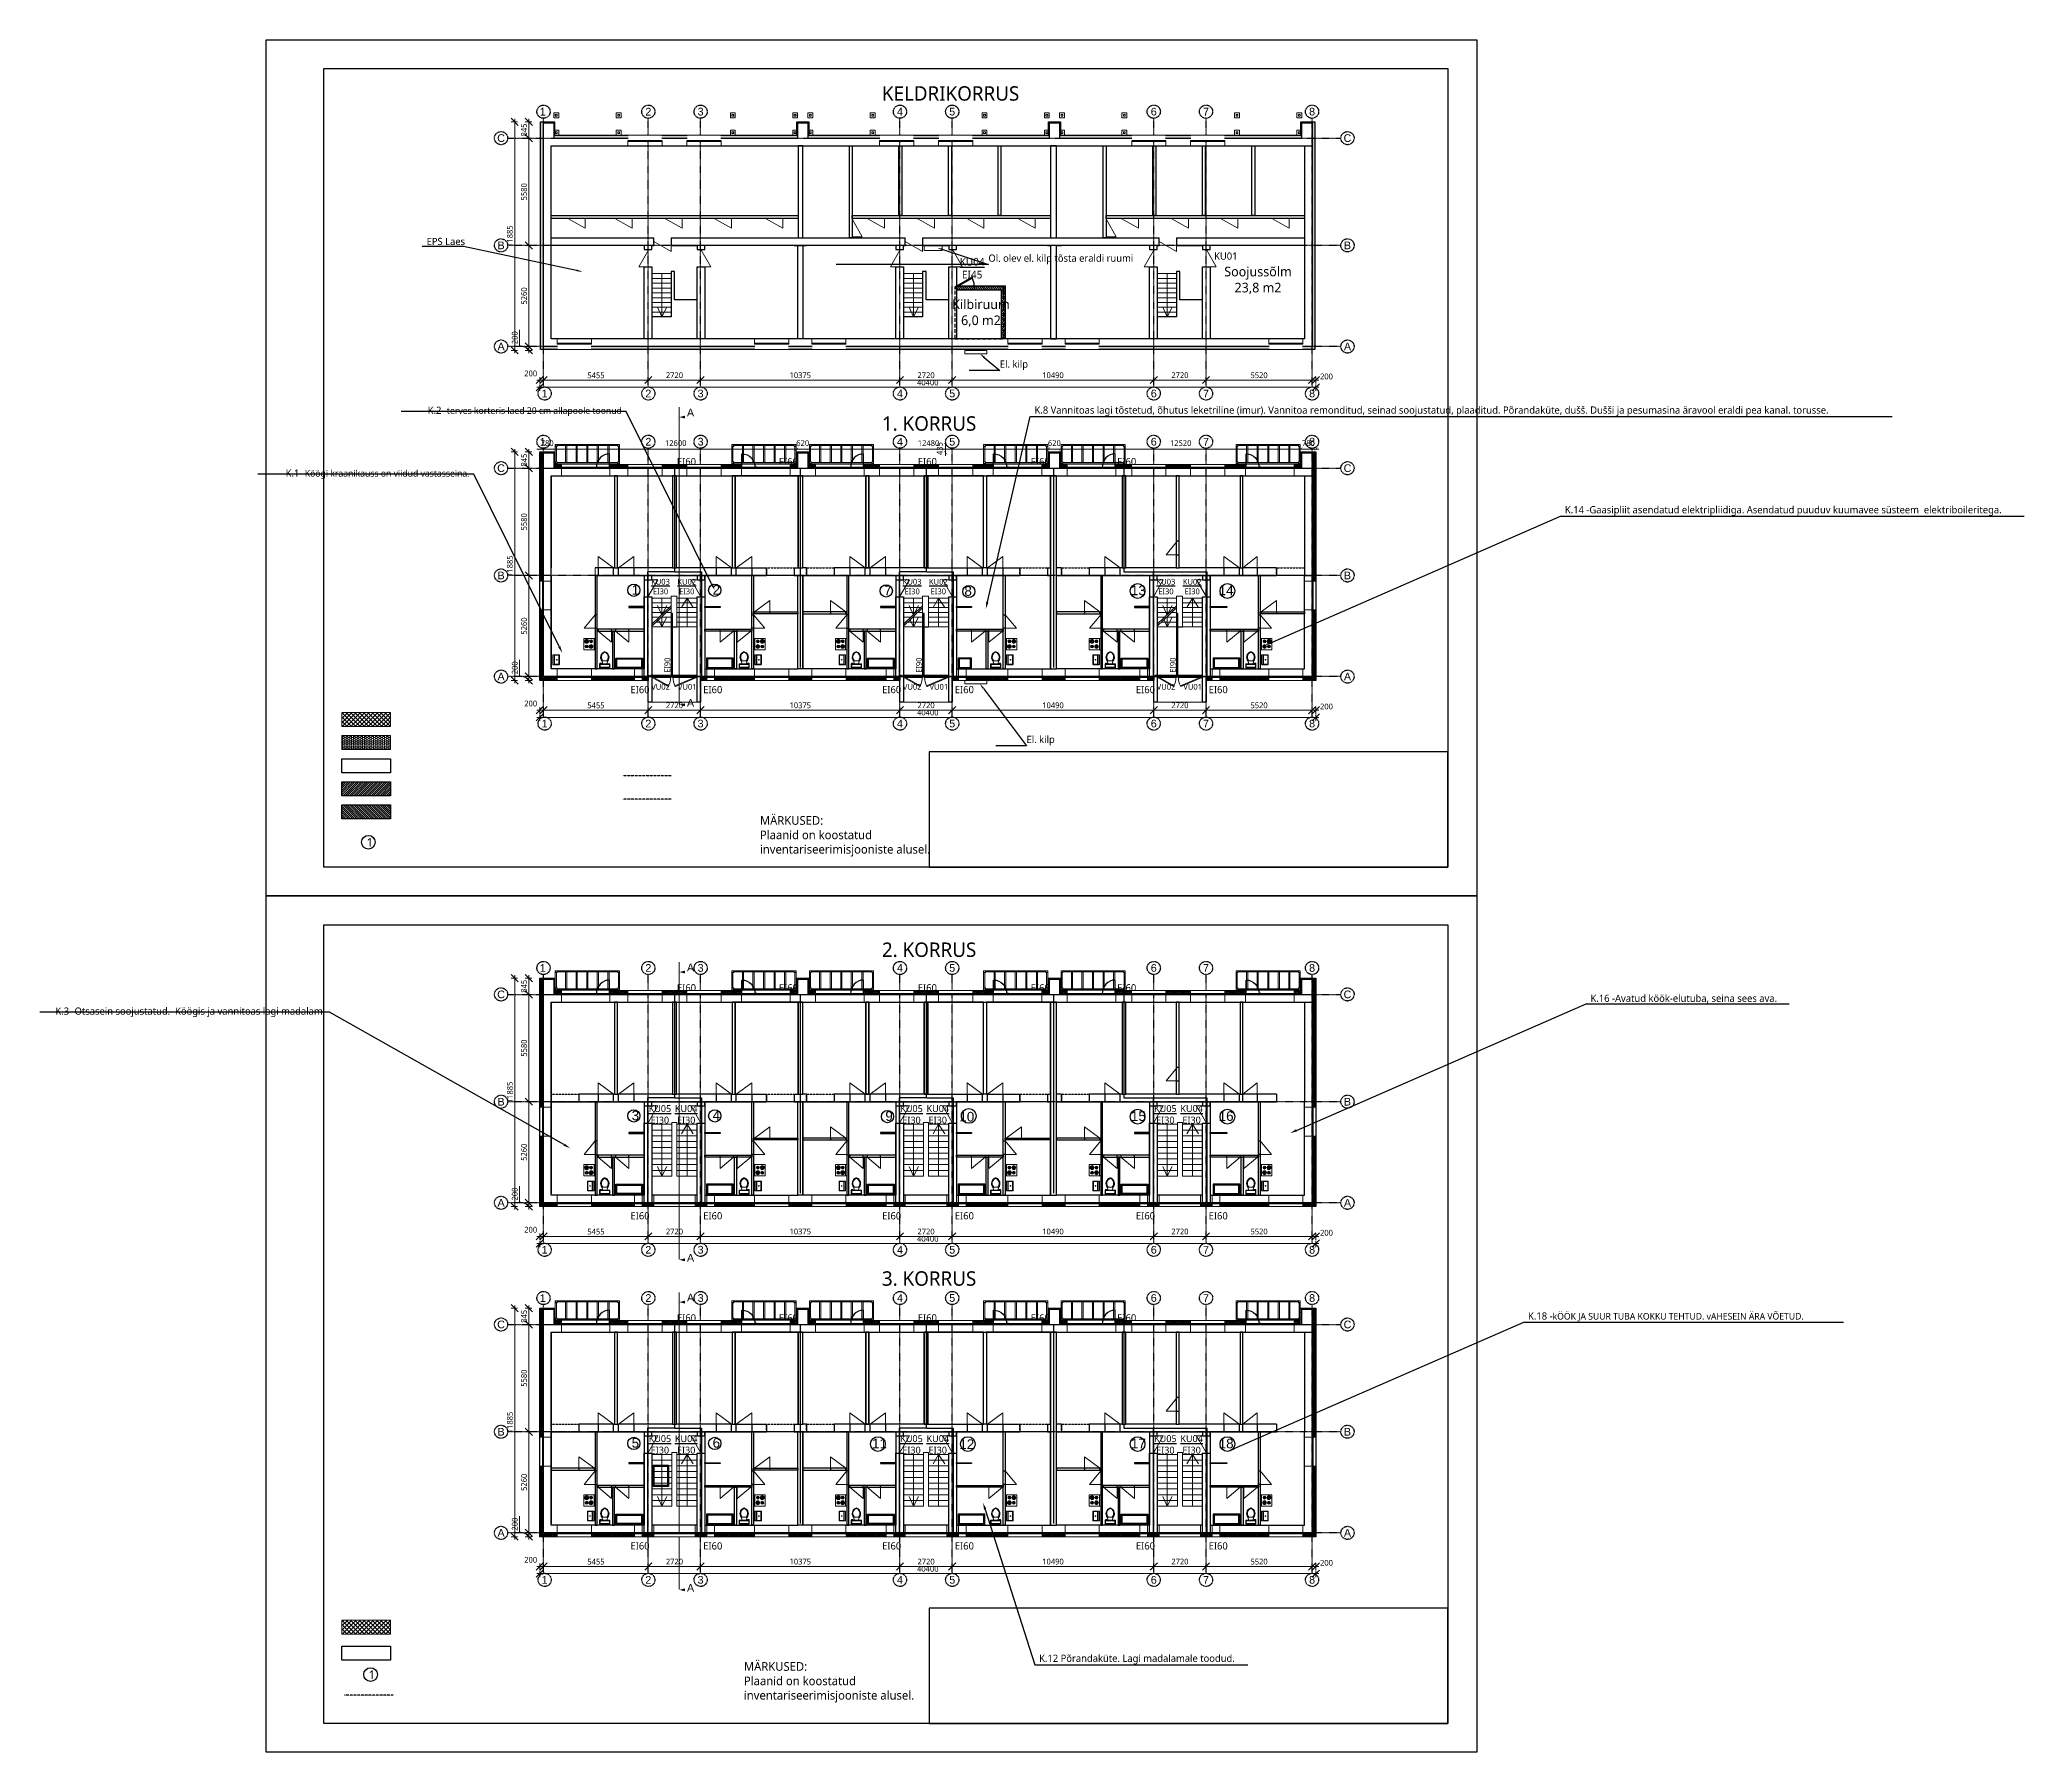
# Model space of a CAD drawing. Header units: millimetres. Extents: x 720925 to 840725318, y 793496 to 1061196.
# Drawn here: x 772138 to 875426, y 972096 to 1061196 of the extents above; entities that cross this region are included whole.
import ezdxf
from ezdxf import colors
from ezdxf.entities.mleader import LeaderData, LeaderLine
from ezdxf.math import Vec2, Vec3

# ---------------------------------------------------------------- set-up
doc = ezdxf.new("R2010")
doc.units = ezdxf.units.MM
doc.header["$PDMODE"] = 2
doc.header["$PDSIZE"] = 5
for name, pattern in [('ACAD_ISO02W100', [15, 12, -3]), ('CENTER', [50.8, 31.75, -6.35, 6.35, -6.35]), ('DASHDOTX2', [50.8, 25.4, -12.7, 0, -12.7]), ('DASHED', [19.05, 12.7, -6.35])]:
    doc.linetypes.add(name, pattern=pattern)
for name, color, linetype, lineweight in [('!ESP_Avatäited plaanil', 7, 'Continuous', 5), ('!ESP_EI60 tuletõkkesektsioon', 1, 'DASHED', 30), ('!ESP_EI90 tuletõkkesektsiooon', 6, 'DASHED', 30), ('!ESP_EPS 120 Perimeeter', 141, 'Continuous', 9), ('!ESP_Fassaad', 7, 'Continuous', 9), ('!ESP_Konstruktsioon lõikes', 7, 'Continuous', 30), ('!ESP_Mineraalvill', 1, 'Continuous', 9), ('!ESP_Mõõt', 252, 'Continuous', 5), ('!ESP_Uus konstruktsioon', 6, 'Continuous', 9), ('!ESP_Viited', 7, 'Continuous', 0), ('AVATÄITED PLAANIDEL', 30, 'Continuous', 9), ('INFO', 7, 'Continuous', 9), ('Katus', 36, 'Continuous', 5), ('Lõige A-A', 7, 'Continuous', 13), ('Sisustus', 252, 'Continuous', 0)]:
    doc.layers.add(name, color=color, linetype=linetype, lineweight=lineweight)
for name, color, linetype in [('!ESP_Lammutatav', 150, 'DASHED'), ('!ESP_Santehnikajamööbel', 252, 'Continuous'), ('!ESP_Tekst', 7, 'Continuous'), ('!ESP_Teljed', 30, 'DASHDOTX2'), ('Sein', 7, 'Continuous')]:
    doc.layers.add(name, color=color, linetype=linetype)
doc.layers.add('!ESP_no_print', color=252, linetype='Continuous', plot=False)
doc.styles.add('Annotative', font='malgunsl.ttf', dxfattribs={"height": 2})
doc.styles.add('Arial', font='arial.ttf')
doc.styles.get("Standard").update_dxf_attribs({"font": 'arial.ttf', "height": 2})
doc.dimstyles.new('Annotative', dxfattribs={"dimtxt": 2, "dimasz": 2.5, "dimexe": 1.25, "dimexo": 0.625, "dimtad": 1, "dimdec": 0, "dimrnd": 5, "dimtxsty": 'Annotative', "dimblk": 'OBLIQUE', "dimcen": 0, "dimdle": 1, "dimadec": 0, "dimazin": 0, "dimtfac": 1, "dimtdec": 0, "dimtmove": 0, "dimatfit": 3, "dimfxl": 1, "dimfxlon": 1, "dimarcsym": 1})
doc.dimstyles.new('ESP', dxfattribs={"dimtxt": 2.5, "dimasz": 1, "dimexe": 0.18, "dimexo": 0.0625, "dimgap": 1, "dimtad": 1, "dimdec": 0, "dimzin": 0, "dimdsep": 46, "dimtxsty": 'Annotative', "dimblk": 'ARCHTICK', "dimcen": -2.5, "dimse1": 1, "dimse2": 1, "dimclrd": 256, "dimclre": 135, "dimclrt": 256, "dimadec": 0, "dimazin": 0, "dimtfac": 1, "dimtdec": 0, "dimtix": 1, "dimtmove": 0, "dimatfit": 3, "dimldrblk": 'mootjoon', "dimfxl": 3, "dimfxlon": 1, "dimtfillclr": 2, "dimtolj": 1, "dimtzin": 0, "dimlwd": -1, "dimlwe": 15, "dimarcsym": 1})

msp = doc.modelspace()

# ---------------------------------------------------------------- texts
at = {"layer": '!ESP_EI60 tuletõkkesektsioon', "char_height": 375, "width": 33016.31, "attachment_point": 7, "style": 'Annotative'}
for insert in [(805301.6, 1039055.2), (810607.7, 1039055.2), (817837.1, 1039055.2), (823715.2, 1039055.2), (828213.2, 1039055.2), (802884.5, 1027192.2), (806669.8, 1027192.2), (815979.5, 1027192.2), (819764.8, 1027192.2), (829189.5, 1027192.2), (832974.8, 1027192.2), (805301.6, 1011677.4), (810607.7, 1011677.4), (817837.1, 1011677.4), (823715.2, 1011677.4), (828213.2, 1011677.4), (802884.5, 999814.5), (806669.8, 999814.5), (815979.5, 999814.5), (819764.8, 999814.5), (829189.5, 999814.5), (832974.8, 999814.5), (805301.6, 994505.2), (810607.7, 994505.2), (817837.1, 994505.2), (823715.2, 994505.2), (828213.2, 994505.2), (802884.5, 982642.2), (806669.8, 982642.2), (815979.5, 982642.2), (819764.8, 982642.2), (829189.5, 982642.2), (832974.8, 982642.2)]:
    msp.add_mtext('EI60', dxfattribs=dict(at, insert=insert))
at = {"layer": '!ESP_Tekst', "lineweight": 0, "char_height": 750, "width": 30275.718, "attachment_point": 4, "style": 'Annotative'}
for s, insert in [('KELDRIKORRUS', (815973.2, 1058394.7)), ('{\\fMalgun Gothic Semilight|b0|i0|c0|p34;1. KORRUS}', (815973.2, 1041222.4)), ('2. KORRUS', (815973.2, 1013844.7)), ('3. KORRUS', (815973.2, 996737.8))]:
    msp.add_mtext(s, dxfattribs=dict(at, insert=insert))
at = {"layer": '!ESP_Tekst', "style": 'Annotative'}
for s, insert, char_height, width, attachment_point in [('\\pxqc;{\\L\\C6;KU04\\P\\lEI45}', (821096.9, 1049843.1), 400, 858.675, 3), ('KU01', (833869.9, 1049937.7), 375, 869.103, 5), ('Soojussõlm\\P23,8 m2', (835543.2, 1048670.5), 500, 33016.985, 5), ('Kilbiruum\\P6,0 m2', (821125.9, 1046969.9), 500, 33016.985, 5), ('{\\fMalgun Gothic Semilight|b0|i0|c0|p34;MÄRKUSED:\\P\\pxql;Plaanid on koostatud inventariseerimisjooniste alusel.}', (809620.1, 1020801.2), 450, 9310.783, 1), ('1', (789147.1, 1019657.3), 450, 2180.1, 1), ('1', (789261.8, 976354.5), 450, 2180.1, 1), ('{\\fMalgun Gothic Semilight|b0|i0|c0|p34;MÄRKUSED:\\P\\pxql;Plaanid on koostatud inventariseerimisjooniste alusel.}', (808786.6, 976786.6), 450, 9310.783, 1)]:
    msp.add_mtext(s, dxfattribs=dict(at, insert=insert, char_height=char_height, width=width, attachment_point=attachment_point))
at = {"layer": 'Sein', "char_height": 500}
for s, insert, attachment_point in [('1', (802946.3, 1032829.1), 1), ('2', (807159.3, 1032829.1), 1), ('7', (816082.8, 1032795.6), 1), ('8', (820651.3, 1032764.5), 3), ('13', (828930.4, 1032795.6), 1), ('14', (834274.3, 1032795.6), 3), ('5', (802946.3, 988444.3), 1), ('6', (807159.3, 988444.3), 1), ('11', (815458.3, 988410.8), 1), ('12', (820777.5, 988379.7), 3), ('17', (828930.4, 988410.8), 1), ('18', (834274.3, 988410.8), 3)]:
    msp.add_mtext_dynamic_manual_height_columns(s, width=608.355, gutter_width=12.5, heights=[0], dxfattribs=dict(at, insert=insert, attachment_point=attachment_point))

# ---------------------------------------------------------------- blocks, each defined once
blk = doc.blocks.new('A$C7043d8c8')
at = {"layer": '!ESP_Avatäited plaanil'}
blk.add_lwpolyline([(0, 0), (-800, 583), (-800, -28)], dxfattribs=at)
at = {"layer": '!ESP_Konstruktsioon lõikes'}
blk.add_lwpolyline([(-800, 0), (-800, -400), (0, -400), (0, 0)], dxfattribs=at)
blk = doc.blocks.new('Toilet - top')
at = {"layer": '!ESP_Santehnikajamööbel', "lineweight": 0}
for p, q in [((-10, -8.5), (-8, -8.5)), ((-10, -9.5), (-10, -8.5)), ((-7, -9.5), (-10, -9.5)), ((-8, -8.5), (-8, -8)), ((-7, -8), (-7, -9.5)), ((-4, -8), (-6, -14)), ((4, -14), (-4, -14)), ((4, -8), (6, -14)), ((9.5, -6), (9.5, -2))]:
    blk.add_line(p, q, dxfattribs=at)
blk.add_lwpolyline([(10.5, -8), (10.5, 0), (-10.5, 0), (-10.5, -8)], close=True, dxfattribs=at)
for points in [[(-9.5, -2), (-9.5, -6)], [(8.5, -1), (-8.5, -1)], [(-8.5, -7), (8.5, -7)]]:
    blk.add_lwpolyline(points, dxfattribs=at)
for centre, radius, start, end in [((-8.6, -1.9), 0.884, 81.8699, 188.1301), ((-8.6, -6.1), 0.884, 171.8699, 278.1301), ((3.5, -21.6), 12.2, 141.4691, 247.9714), ((4.2, -21.8), 11.3, 136.3677, 238.9468), ((0, -27.9), 4, 245.7318, 294.2682), ((0, -29), 4, 254.8605, 285.1395), ((-3.5, -21.6), 12.2, 292.0284, 38.5307), ((-4.2, -21.8), 11.3, 301.053, 43.6321), ((8.6, -1.9), 0.884, 351.8699, 98.1301), ((8.6, -6.1), 0.884, 261.8699, 8.1301)]:
    blk.add_arc(centre, radius, start, end, dxfattribs=at)
blk = doc.blocks.new('A$Cc606a28b')
for points in [[(-1382, 535), (0, 535), (0, 0), (-1382, 0)], [(-1332, 485), (-50, 485), (-50, 50), (-1332, 50)]]:
    blk.add_lwpolyline(points, close=True)
blk = doc.blocks.new('Sink-single - 30 in top')
at = {"layer": '!ESP_Santehnikajamööbel', "lineweight": 0}
blk.add_line((-15, -3.999996), (15, -3.999996), dxfattribs=at)
for points in [[(-13.5, 0), (13.5, 0)], [(-15, -18.499996), (-15, -1.5)], [(-13.5, -17.499996), (-13.5, -6.499996)], [(13.5, -19.999996), (-13.5, -19.999996)], [(-12.5, -5.499996), (12.5, -5.499996)], [(12.5, -18.499996), (-12.5, -18.499996)], [(13.5, -6.499996), (13.5, -17.499996)], [(15, -1.5), (15, -18.499996)]]:
    blk.add_lwpolyline(points, dxfattribs=at)
for radius in [1, 0.5]:
    blk.add_circle((0, -11.999996), radius, dxfattribs=at)
for centre, radius, start, end in [((-13.5, -1.5), 1.5, 90, 180), ((-13.5, -18.499996), 1.5, 180, 270), ((-12.5, -6.499996), 1, 90, 180), ((-12.5, -17.499996), 1, 180, 270), ((12.5, -6.499996), 1, 0, 90), ((12.5, -17.499996), 1, 270, 0), ((13.5, -1.5), 1.5, 0, 90), ((13.5, -18.499996), 1.5, 270, 0)]:
    blk.add_arc(centre, radius, start, end, dxfattribs=at)
blk = doc.blocks.new('plt')
at = {"lineweight": 0}
blk.add_line((-89740, 177104), (-89740, 177695), dxfattribs=at)
blk.add_lwpolyline([(-90273, 177104), (-89663, 177104), (-89663, 177695), (-90273, 177695)], close=True, dxfattribs=at)
for centre, radius in [((-90121, 177543), 102), ((-90121, 177543), 76.2), ((-90121, 177273), 76.2), ((-90121, 177543), 50.8), ((-90121, 177273), 50.8), ((-90121, 177543), 25.4), ((-90121, 177273), 25.4), ((-89892, 177273), 102), ((-89892, 177543), 76.2), ((-89892, 177273), 76.2), ((-89892, 177543), 50.8), ((-89892, 177273), 50.8), ((-89892, 177543), 25.4), ((-89892, 177273), 25.4)]:
    blk.add_circle(centre, radius, dxfattribs=at)
blk = doc.blocks.new('A$Cb20d89c2')
at = {"lineweight": 0}
blk.add_blockref('A$Cc606a28b', (-89, 84), dxfattribs=at)
at = {"layer": 'Sisustus'}
blk.add_blockref('plt', (87133, -176055), dxfattribs=at)
for name, p, xscale, yscale, zscale, rotation in [('Sink-single - 30 in top', (-2606, 530), 17.14500000000407, 17.14500000000407, 17.14500000000407, 270), ('Toilet - top', (-2046, 109), -25.39999999999418, 25.39999999999418, 25.4, 180)]:
    blk.add_blockref(name, p, dxfattribs=dict(at, xscale=xscale, yscale=yscale, zscale=zscale, rotation=rotation))
blk = doc.blocks.new('A$Cef77760f')
at = {"layer": '!ESP_Teljed'}
for points in [[(-40000, -2104), (-40000, 11875)], [(-34545, -2104), (-34545, 11875)], [(-31825, -2104), (-31825, 11875)], [(-21450, -2104), (-21450, 11875)], [(-18730, -2104), (-18730, 11875)], [(-8240, -2104), (-8240, 11875)], [(-5520, -2104), (-5520, 11875)], [(0, -2104), (0, 11875)], [(-41867, 10840), (1500, 10840)], [(1500, 5260), (-41867, 5260)], [(1500, 0), (-41867, 0)]]:
    blk.add_lwpolyline(points, dxfattribs=at)
for centre in [(-40000, 12217), (-34545, 12217), (-31825, 12217), (-21450, 12217), (-18730, 12217), (-8240, 12217), (-5520, 12217), (0, 12217), (-42209, 10840), (1842, 10840), (-42209, 5260), (1842, 5260), (-42209, 0), (1842, 0), (-39943, -2446), (-34545, -2446), (-31825, -2446), (-21450, -2446), (-18730, -2446), (-8240, -2446), (-5520, -2446), (0, -2446)]:
    blk.add_circle(centre, 342, dxfattribs=at)
at = {"layer": '!ESP_Teljed', "char_height": 400, "width": 684.66, "attachment_point": 5, "style": 'Arial'}
for s, insert in [('{\\fArial|b0|i0|c186|p34;1}', (-40042, 12217)), ('2', (-34545, 12217)), ('3', (-31825, 12217)), ('4', (-21450, 12217)), ('5', (-18730, 12217)), ('6', (-8240, 12217)), ('7', (-5520, 12217)), ('8', (0, 12217)), ('C', (-42209, 10840)), ('C', (1842, 10840)), ('B', (-42209, 5260)), ('B', (1842, 5260)), ('A', (-42209, 0)), ('A', (1842, 0)), ('{\\fArial|b0|i0|c186|p34;1}', (-39943, -2446)), ('2', (-34545, -2446)), ('3', (-31825, -2446)), ('4', (-21450, -2446)), ('5', (-18730, -2446)), ('6', (-8240, -2446)), ('7', (-5520, -2446)), ('8', (0, -2446))]:
    blk.add_mtext(s, dxfattribs=dict(at, insert=insert))
blk = doc.blocks.new('A$C101496a2')
blk.add_wipeout([(-1780, -320), (0, -320), (0, -370), (-25, -370), (-25, -520), (-1755, -520), (-1755, -370), (-1780, -370)])
at = {"layer": '!ESP_Avatäited plaanil'}
for points in [[(-1780, 80), (-1780, -320), (-1780, -370), (-1730, -370), (-1730, -320), (-1780, -320), (0, -320), (0, 80), (0, -320), (0, -370), (-50, -370), (-50, -320), (-50, -370), (-1730, -370), (-1730, -345), (-50, -345)], [(-1755, -520), (-25, -520)]]:
    blk.add_lwpolyline(points, dxfattribs=at)
blk = doc.blocks.new('A$C3a8d00b1')
blk.add_wipeout([(0, -320), (400, -320), (400, -370), (375, -370), (375, -520), (25, -520), (25, -370), (0, -370)])
at = {"layer": '!ESP_Avatäited plaanil'}
for points in [[(0, 80), (0, -320), (0, -370), (50, -370), (50, -320), (0, -320), (400, -320), (400, 80), (400, -320), (400, -370), (350, -370), (350, -320), (350, -370), (50, -370), (50, -345), (350, -345)], [(25, -520), (375, -520)]]:
    blk.add_lwpolyline(points, dxfattribs=at)
blk = doc.blocks.new('A$Cbc4ac388')
blk.add_wipeout([(-200, -750), (-200, 750), (-150, 750), (-150, 725), (0, 725), (0, -725), (-150, -725), (-150, -750)])
at = {"layer": '!ESP_Avatäited plaanil'}
for points in [[(-600, -750), (-200, -750), (-150, -750), (-150, -700), (-200, -700), (-200, -750), (-200, 750), (-600, 750), (-200, 750), (-150, 750), (-150, 700), (-200, 700), (-150, 700), (-150, -700), (-175, -700), (-175, 700)], [(0, -725), (0, 725)]]:
    blk.add_lwpolyline(points, dxfattribs=at)
blk = doc.blocks.new('A$C79e321d3')
blk.add_wipeout([(2530, 0), (0, 0), (0, 50), (25, 50), (25, 200), (2505, 200), (2505, 50), (2530, 50)])
at = {"layer": '!ESP_Avatäited plaanil'}
for points in [[(2530, -400), (2530, 0), (2530, 50), (2480, 50), (2480, 0), (2530, 0), (0, 0), (0, -400), (0, 0), (0, 50), (50, 50), (50, 0), (50, 50), (2480, 50), (2480, 25), (800, 25)], [(700, 25), (50, 25)]]:
    blk.add_lwpolyline(points, dxfattribs=at)
blk.add_lwpolyline([(25, 50), (25, 750, -0.4291687), (700, 25), (50, 25)], format="xyb")
for points in [[(700, 0), (750, 0), (750, 50), (700, 50)], [(750, 0), (800, 0), (800, 50), (750, 50)]]:
    blk.add_lwpolyline(points, close=True)
blk = doc.blocks.new('A$Cfe1c92e5')
at = {"lineweight": 0, "xscale": -1}
for name, p in [('A$C79e321d3', (3460, 0)), ('A$C79e321d3', (16680, 0)), ('A$C79e321d3', (29780, 0)), ('A$Cbc4ac388', (-200, -6620)), ('A$C3a8d00b1', (5135, -10520)), ('A$C101496a2', (13962, -10520)), ('A$C3a8d00b1', (18230, -10520)), ('A$C101496a2', (27145, -10520)), ('A$C3a8d00b1', (31440, -10520)), ('A$C101496a2', (37745, -10520))]:
    blk.add_blockref(name, p, dxfattribs=at)
at = {"lineweight": 0, "rotation": 180}
for p in [(4390, -320), (7460, -320), (17490, -320), (20560, -320), (30610, -320), (33680, -320)]:
    blk.add_blockref('A$C101496a2', p, dxfattribs=at)
at = {"lineweight": 0}
for name, p in [('A$C79e321d3', (10300, 0)), ('A$C79e321d3', (23400, 0)), ('A$C79e321d3', (36540, 0)), ('A$Cbc4ac388', (40200, -6620)), ('A$C101496a2', (2495, -10520)), ('A$C3a8d00b1', (8495, -10520)), ('A$C101496a2', (12762, -10520)), ('A$C3a8d00b1', (21590, -10520)), ('A$C101496a2', (25945, -10520)), ('A$C3a8d00b1', (34800, -10520))]:
    blk.add_blockref(name, p, dxfattribs=at)
blk = doc.blocks.new('A$C0366626d')
blk.add_wipeout([(-2160, 0), (0, 0), (0, -50), (-25, -50), (-25, -200), (-2135, -200), (-2135, -50), (-2160, -50)])
at = {"layer": '!ESP_Avatäited plaanil'}
for points in [[(-2160, 400), (-2160, 0), (-2160, -50), (-2110, -50), (-2110, 0), (-2160, 0), (0, 0), (0, 400), (0, 0), (0, -50), (-50, -50), (-50, 0), (-50, -50), (-2110, -50), (-2110, -25), (-50, -25)], [(-2135, -200), (-25, -200)]]:
    blk.add_lwpolyline(points, dxfattribs=at)
blk = doc.blocks.new('A$Cafc8a1d9')
at = {"layer": '!ESP_Avatäited plaanil'}
for points in [[(-2960, -220), (-2450, -220), (-2960, -1120)], [(-200, -220), (-710, -220), (-200, -1120)]]:
    blk.add_lwpolyline(points, dxfattribs=at)
at = {"layer": '!ESP_Konstruktsioon lõikes'}
blk.add_lwpolyline([(-3160, 0), (-3160, 0), (-3160, -220), (-2760, -220), (-2760, 0), (-400, 0), (-400, -220), (0, -220), (0, 0)], dxfattribs=at)
for points in [[(-3160, -1120), (-2760, -1120), (-2760, -5260), (-3160, -5260)], [(-400, -1120), (0, -1120), (0, -5260), (-400, -5260)], [(-400, -4860), (-2760, -4860), (-2760, -5260), (-400, -5260)]]:
    blk.add_lwpolyline(points, close=True, dxfattribs=at)
at = {"lineweight": 0}
for points in [[(-1710, -1175), (-2760, -1175), (-2760, -1475), (-1710, -1475)], [(-1710, -1475), (-2760, -1475), (-2760, -1775), (-1710, -1775)], [(-1710, -1775), (-2760, -1775), (-2760, -2075), (-1710, -2075)], [(-2235, -1175), (-2235, -3875)], [(-1710, -1075), (-1710, -3875)], [(-1710, -1075), (-1450, -1075)], [(-1450, -1075), (-1450, -3875)], [(-1450, -1175), (-400, -1175)], [(-1450, -1175), (-400, -1175), (-400, -1475), (-1450, -1475)], [(-1450, -1475), (-400, -1475), (-400, -1775), (-1450, -1775)], [(-1450, -1775), (-400, -1775), (-400, -2075), (-1450, -2075)], [(-925, -3875), (-925, -1175), (-1211, -1675), (-925, -1175), (-611, -1675)], [(-1710, -2075), (-2760, -2075), (-2760, -2375), (-1710, -2375)], [(-1710, -2375), (-2760, -2375), (-2760, -2675), (-1710, -2675)], [(-1710, -2675), (-2760, -2675), (-2760, -2975), (-1710, -2975)], [(-1710, -2975), (-2760, -2975), (-2760, -3275), (-1710, -3275)], [(-1450, -2075), (-400, -2075), (-400, -2375), (-1450, -2375)], [(-1450, -2375), (-400, -2375), (-400, -2675), (-1450, -2675)], [(-1450, -2675), (-400, -2675), (-400, -2975), (-1450, -2975)], [(-1450, -2975), (-400, -2975), (-400, -3275), (-1450, -3275)], [(-1710, -3275), (-2760, -3275), (-2760, -3575), (-1710, -3575)], [(-1710, -3575), (-2760, -3575), (-2760, -3875), (-1710, -3875)], [(-1981, -3375), (-2235, -3875), (-2467, -3375)], [(-1450, -3275), (-400, -3275), (-400, -3575), (-1450, -3575)], [(-1450, -3575), (-400, -3575), (-400, -3875), (-1450, -3875)]]:
    blk.add_lwpolyline(points, dxfattribs=at)
at = {"layer": '!ESP_EI60 tuletõkkesektsioon', "char_height": 360, "width": 858.68, "attachment_point": 1, "style": 'Annotative'}
for s, insert in [('\\pxqc;{\\LKU05\\P}EI30', (-2766, -178)), ('\\pxqc;{\\LKU04\\P}EI30', (-1399, -178))]:
    blk.add_mtext(s, dxfattribs=dict(at, insert=insert))
at = {"lineweight": 0}
blk.add_blockref('A$C0366626d', (-500, -5260), dxfattribs=at)
blk = doc.blocks.new('_Oblique')
at = {"color": 0, "linetype": 'ByBlock', "lineweight": -2}
blk.add_line((-0.5, -0.5), (0.5, 0.5), dxfattribs=at)
blk = doc.blocks.new('*D126')
at = {"layer": '!ESP_Mõõt', "color": 0, "lineweight": -2, "transparency": 16777216}
for p, q in [((-150, -12585), (5605, -12585)), ((0, -12435), (0, -12773)), ((5455, -12435), (5455, -12773))]:
    blk.add_line(p, q, dxfattribs=at)
at = {"layer": 'Defpoints', "color": 0, "lineweight": 0, "transparency": 16777216}
for p in [(0, -11716), (5455, -11897), (5455, -12585)]:
    blk.add_point(p, dxfattribs=at)
at = {"layer": '!ESP_Mõõt', "color": 0, "lineweight": -2, "transparency": 16777216, "xscale": 375, "yscale": 375, "zscale": 375, "rotation": 180}
blk.add_blockref('_Oblique', (0, -12585), dxfattribs=at)
at = {"layer": '!ESP_Mõõt', "color": 0, "lineweight": -2, "transparency": 16777216, "xscale": 375, "yscale": 375, "zscale": 375}
blk.add_blockref('_Oblique', (5455, -12585), dxfattribs=at)
at = {"layer": '!ESP_Mõõt', "color": 0, "lineweight": 0, "transparency": 16777216, "insert": (2728, -12339), "char_height": 300, "attachment_point": 5, "style": 'Annotative'}
blk.add_mtext('5455', dxfattribs=at)
blk = doc.blocks.new('*D127')
at = {"layer": '!ESP_Mõõt', "color": 0, "lineweight": -2, "transparency": 16777216}
for p, q in [((5305, -12585), (8325, -12585)), ((5455, -12435), (5455, -12773)), ((8175, -12435), (8175, -12773))]:
    blk.add_line(p, q, dxfattribs=at)
at = {"layer": 'Defpoints', "color": 0, "lineweight": 0, "transparency": 16777216}
for p in [(5455, -11897), (8175, -11951), (8175, -12585)]:
    blk.add_point(p, dxfattribs=at)
at = {"layer": '!ESP_Mõõt', "color": 0, "lineweight": -2, "transparency": 16777216, "xscale": 375, "yscale": 375, "zscale": 375, "rotation": 180}
blk.add_blockref('_Oblique', (5455, -12585), dxfattribs=at)
at = {"layer": '!ESP_Mõõt', "color": 0, "lineweight": -2, "transparency": 16777216, "xscale": 375, "yscale": 375, "zscale": 375}
blk.add_blockref('_Oblique', (8175, -12585), dxfattribs=at)
at = {"layer": '!ESP_Mõõt', "color": 0, "lineweight": 0, "transparency": 16777216, "insert": (6815, -12336), "char_height": 300, "attachment_point": 5, "style": 'Annotative'}
blk.add_mtext('2720', dxfattribs=at)
blk = doc.blocks.new('*D128')
at = {"layer": '!ESP_Mõõt', "color": 0, "lineweight": -2, "transparency": 16777216}
for p, q in [((8025, -12585), (18700, -12585)), ((8175, -12435), (8175, -12773)), ((18550, -12435), (18550, -12773))]:
    blk.add_line(p, q, dxfattribs=at)
at = {"layer": 'Defpoints', "color": 0, "lineweight": 0, "transparency": 16777216}
for p in [(8175, -11951), (18550, -11896), (18550, -12585)]:
    blk.add_point(p, dxfattribs=at)
at = {"layer": '!ESP_Mõõt', "color": 0, "lineweight": -2, "transparency": 16777216, "xscale": 375, "yscale": 375, "zscale": 375, "rotation": 180}
blk.add_blockref('_Oblique', (8175, -12585), dxfattribs=at)
at = {"layer": '!ESP_Mõõt', "color": 0, "lineweight": -2, "transparency": 16777216, "xscale": 375, "yscale": 375, "zscale": 375}
blk.add_blockref('_Oblique', (18550, -12585), dxfattribs=at)
at = {"layer": '!ESP_Mõõt', "color": 0, "lineweight": 0, "transparency": 16777216, "insert": (13362, -12336), "char_height": 300, "attachment_point": 5, "style": 'Annotative'}
blk.add_mtext('10375', dxfattribs=at)
blk = doc.blocks.new('*D129')
at = {"layer": '!ESP_Mõõt', "color": 0, "lineweight": -2, "transparency": 16777216}
for p, q in [((18400, -12585), (21420, -12585)), ((18550, -12435), (18550, -12773)), ((21270, -12435), (21270, -12773))]:
    blk.add_line(p, q, dxfattribs=at)
at = {"layer": 'Defpoints', "color": 0, "lineweight": 0, "transparency": 16777216}
for p in [(18550, -11896), (21270, -11914), (21270, -12585)]:
    blk.add_point(p, dxfattribs=at)
at = {"layer": '!ESP_Mõõt', "color": 0, "lineweight": -2, "transparency": 16777216, "xscale": 375, "yscale": 375, "zscale": 375, "rotation": 180}
blk.add_blockref('_Oblique', (18550, -12585), dxfattribs=at)
at = {"layer": '!ESP_Mõõt', "color": 0, "lineweight": -2, "transparency": 16777216, "xscale": 375, "yscale": 375, "zscale": 375}
blk.add_blockref('_Oblique', (21270, -12585), dxfattribs=at)
at = {"layer": '!ESP_Mõõt', "color": 0, "lineweight": 0, "transparency": 16777216, "insert": (19910, -12336), "char_height": 300, "attachment_point": 5, "style": 'Annotative'}
blk.add_mtext('2720', dxfattribs=at)
blk = doc.blocks.new('*D130')
at = {"layer": '!ESP_Mõõt', "color": 0, "lineweight": -2, "transparency": 16777216}
for p, q in [((21120, -12585), (31910, -12585)), ((21270, -12435), (21270, -12773)), ((31760, -12435), (31760, -12773))]:
    blk.add_line(p, q, dxfattribs=at)
at = {"layer": 'Defpoints', "color": 0, "lineweight": 0, "transparency": 16777216}
for p in [(21270, -11914), (31760, -11878), (31760, -12585)]:
    blk.add_point(p, dxfattribs=at)
at = {"layer": '!ESP_Mõõt', "color": 0, "lineweight": -2, "transparency": 16777216, "xscale": 375, "yscale": 375, "zscale": 375, "rotation": 180}
blk.add_blockref('_Oblique', (21270, -12585), dxfattribs=at)
at = {"layer": '!ESP_Mõõt', "color": 0, "lineweight": -2, "transparency": 16777216, "xscale": 375, "yscale": 375, "zscale": 375}
blk.add_blockref('_Oblique', (31760, -12585), dxfattribs=at)
at = {"layer": '!ESP_Mõõt', "color": 0, "lineweight": 0, "transparency": 16777216, "insert": (26515, -12336), "char_height": 300, "attachment_point": 5, "style": 'Annotative'}
blk.add_mtext('10490', dxfattribs=at)
blk = doc.blocks.new('*D131')
at = {"layer": '!ESP_Mõõt', "color": 0, "lineweight": -2, "transparency": 16777216}
for p, q in [((31610, -12585), (34630, -12585)), ((31760, -12435), (31760, -12773)), ((34480, -12435), (34480, -12773))]:
    blk.add_line(p, q, dxfattribs=at)
at = {"layer": 'Defpoints', "color": 0, "lineweight": 0, "transparency": 16777216}
for p in [(31760, -11878), (34480, -11787), (34480, -12585)]:
    blk.add_point(p, dxfattribs=at)
at = {"layer": '!ESP_Mõõt', "color": 0, "lineweight": -2, "transparency": 16777216, "xscale": 375, "yscale": 375, "zscale": 375, "rotation": 180}
blk.add_blockref('_Oblique', (31760, -12585), dxfattribs=at)
at = {"layer": '!ESP_Mõõt', "color": 0, "lineweight": -2, "transparency": 16777216, "xscale": 375, "yscale": 375, "zscale": 375}
blk.add_blockref('_Oblique', (34480, -12585), dxfattribs=at)
at = {"layer": '!ESP_Mõõt', "color": 0, "lineweight": 0, "transparency": 16777216, "insert": (33120, -12336), "char_height": 300, "attachment_point": 5, "style": 'Annotative'}
blk.add_mtext('2720', dxfattribs=at)
blk = doc.blocks.new('*D132')
at = {"layer": '!ESP_Mõõt', "color": 0, "lineweight": -2, "transparency": 16777216}
for p, q in [((34330, -12585), (40150, -12585)), ((34480, -12435), (34480, -12773)), ((40000, -12435), (40000, -12773))]:
    blk.add_line(p, q, dxfattribs=at)
at = {"layer": 'Defpoints', "color": 0, "lineweight": 0, "transparency": 16777216}
for p in [(34480, -11787), (40000, -12023), (40000, -12585)]:
    blk.add_point(p, dxfattribs=at)
at = {"layer": '!ESP_Mõõt', "color": 0, "lineweight": -2, "transparency": 16777216, "xscale": 375, "yscale": 375, "zscale": 375, "rotation": 180}
blk.add_blockref('_Oblique', (34480, -12585), dxfattribs=at)
at = {"layer": '!ESP_Mõõt', "color": 0, "lineweight": -2, "transparency": 16777216, "xscale": 375, "yscale": 375, "zscale": 375}
blk.add_blockref('_Oblique', (40000, -12585), dxfattribs=at)
at = {"layer": '!ESP_Mõõt', "color": 0, "lineweight": 0, "transparency": 16777216, "insert": (37240, -12336), "char_height": 300, "attachment_point": 5, "style": 'Annotative'}
blk.add_mtext('5520', dxfattribs=at)
blk = doc.blocks.new('*D133')
at = {"layer": '!ESP_Mõõt', "color": 0, "lineweight": -2, "transparency": 16777216}
for p, q in [((-763, 150), (-763, -5730)), ((-613, 0), (-951, 0)), ((-613, -5580), (-951, -5580))]:
    blk.add_line(p, q, dxfattribs=at)
at = {"layer": 'Defpoints', "color": 0, "lineweight": 0, "transparency": 16777216}
for p in [(-466, 0), (-763, -5580), (-466, -5580)]:
    blk.add_point(p, dxfattribs=at)
at = {"layer": '!ESP_Mõõt', "color": 0, "lineweight": -2, "transparency": 16777216, "xscale": 375, "yscale": 375, "zscale": 375}
for p, rotation in [((-763, 0), 90), ((-763, -5580), 270)]:
    blk.add_blockref('_Oblique', p, dxfattribs=dict(at, rotation=rotation))
at = {"layer": '!ESP_Mõõt', "color": 0, "lineweight": 0, "transparency": 16777216, "insert": (-1012, -2790), "char_height": 300, "attachment_point": 5, "rotation": 90, "style": 'Annotative'}
blk.add_mtext('5580', dxfattribs=at)
blk = doc.blocks.new('*D134')
at = {"layer": '!ESP_Mõõt', "color": 0, "lineweight": -2, "transparency": 16777216}
for p, q in [((-613, -5580), (-951, -5580)), ((-763, -5430), (-763, -10990)), ((-613, -10840), (-951, -10840))]:
    blk.add_line(p, q, dxfattribs=at)
at = {"layer": 'Defpoints', "color": 0, "lineweight": 0, "transparency": 16777216}
for p in [(-466, -5580), (-763, -10840), (-391, -10840)]:
    blk.add_point(p, dxfattribs=at)
at = {"layer": '!ESP_Mõõt', "color": 0, "lineweight": -2, "transparency": 16777216, "xscale": 375, "yscale": 375, "zscale": 375}
for p, rotation in [((-763, -5580), 90), ((-763, -10840), 270)]:
    blk.add_blockref('_Oblique', p, dxfattribs=dict(at, rotation=rotation))
at = {"layer": '!ESP_Mõõt', "color": 0, "lineweight": 0, "transparency": 16777216, "insert": (-1012, -8210), "char_height": 300, "attachment_point": 5, "rotation": 90, "style": 'Annotative'}
blk.add_mtext('5260', dxfattribs=at)
blk = doc.blocks.new('*D135')
at = {"layer": '!ESP_Mõõt', "color": 0, "lineweight": -2, "transparency": 16777216}
for p, q in [((-613, 847), (-951, 847)), ((-763, -150), (-763, 997)), ((-613, 0), (-951, 0))]:
    blk.add_line(p, q, dxfattribs=at)
at = {"layer": 'Defpoints', "color": 0, "lineweight": 0, "transparency": 16777216}
for p in [(-763, 847), (-466, 0), (-200, 847)]:
    blk.add_point(p, dxfattribs=at)
at = {"layer": '!ESP_Mõõt', "color": 0, "lineweight": -2, "transparency": 16777216, "xscale": 375, "yscale": 375, "zscale": 375}
for p, rotation in [((-763, 847), 90), ((-763, 0), 270)]:
    blk.add_blockref('_Oblique', p, dxfattribs=dict(at, rotation=rotation))
at = {"layer": '!ESP_Mõõt', "color": 0, "lineweight": 0, "transparency": 16777216, "insert": (-1012, 423), "char_height": 300, "attachment_point": 5, "rotation": 90, "style": 'Annotative'}
blk.add_mtext('845', dxfattribs=at)
blk = doc.blocks.new('*D136')
at = {"layer": '!ESP_Mõõt', "color": 0, "lineweight": -2, "transparency": 16777216}
for p, q in [((-1350, 847), (-1688, 847)), ((-1500, 997), (-1500, -11190)), ((-1350, -11040), (-1688, -11040))]:
    blk.add_line(p, q, dxfattribs=at)
at = {"layer": 'Defpoints', "color": 0, "lineweight": 0, "transparency": 16777216}
for p in [(-200, 847), (-1500, -11040), (-200, -11040)]:
    blk.add_point(p, dxfattribs=at)
at = {"layer": '!ESP_Mõõt', "color": 0, "lineweight": -2, "transparency": 16777216, "xscale": 375, "yscale": 375, "zscale": 375}
for p, rotation in [((-1500, 847), 90), ((-1500, -11040), 270)]:
    blk.add_blockref('_Oblique', p, dxfattribs=dict(at, rotation=rotation))
at = {"layer": '!ESP_Mõõt', "color": 0, "lineweight": 0, "transparency": 16777216, "insert": (-1750, -5097), "char_height": 300, "attachment_point": 5, "rotation": 90, "style": 'Annotative'}
blk.add_mtext('11885', dxfattribs=at)
blk = doc.blocks.new('*D137')
at = {"layer": '!ESP_Mõõt', "color": 0, "lineweight": -2, "transparency": 16777216}
for p, q in [((-1247, -10795), (-1247, -9974)), ((-763, -10940), (-1247, -10795)), ((-613, -10840), (-951, -10840)), ((-613, -11040), (-951, -11040)), ((-763, -10690), (-763, -11190))]:
    blk.add_line(p, q, dxfattribs=at)
at = {"layer": 'Defpoints', "color": 0, "lineweight": 0, "transparency": 16777216}
for p in [(-763, -11040), (-391, -10840), (-200, -11040)]:
    blk.add_point(p, dxfattribs=at)
at = {"layer": '!ESP_Mõõt', "color": 0, "lineweight": -2, "transparency": 16777216, "xscale": 375, "yscale": 375, "zscale": 375}
for p, rotation in [((-763, -10840), 90), ((-763, -11040), 270)]:
    blk.add_blockref('_Oblique', p, dxfattribs=dict(at, rotation=rotation))
at = {"layer": '!ESP_Mõõt', "color": 0, "lineweight": 0, "transparency": 16777216, "insert": (-1496, -10384), "char_height": 300, "attachment_point": 5, "rotation": 90, "style": 'Annotative'}
blk.add_mtext('200', dxfattribs=at)
blk = doc.blocks.new('*D138')
at = {"layer": '!ESP_Mõõt', "color": 0, "lineweight": -2, "transparency": 16777216}
for p, q in [((40350, -12962), (-350, -12962)), ((-200, -12812), (-200, -13150)), ((40200, -12812), (40200, -13150))]:
    blk.add_line(p, q, dxfattribs=at)
at = {"layer": 'Defpoints', "color": 0, "lineweight": 0, "transparency": 16777216}
for p in [(-200, -11040), (40200, -11040), (-200, -12962)]:
    blk.add_point(p, dxfattribs=at)
at = {"layer": '!ESP_Mõõt', "color": 0, "lineweight": -2, "transparency": 16777216, "xscale": 375, "yscale": 375, "zscale": 375, "rotation": 180}
blk.add_blockref('_Oblique', (-200, -12962), dxfattribs=at)
at = {"layer": '!ESP_Mõõt', "color": 0, "lineweight": -2, "transparency": 16777216, "xscale": 375, "yscale": 375, "zscale": 375}
blk.add_blockref('_Oblique', (40200, -12962), dxfattribs=at)
at = {"layer": '!ESP_Mõõt', "color": 0, "lineweight": 0, "transparency": 16777216, "insert": (20000, -12713), "char_height": 300, "attachment_point": 5, "style": 'Annotative'}
blk.add_mtext('40400', dxfattribs=at)
blk = doc.blocks.new('*D139')
at = {"layer": '!ESP_Mõõt', "color": 0, "lineweight": -2, "transparency": 16777216}
for p, q in [((150, -12585), (-350, -12585)), ((-200, -12435), (-200, -12773)), ((0, -12435), (0, -12773))]:
    blk.add_line(p, q, dxfattribs=at)
at = {"layer": 'Defpoints', "color": 0, "lineweight": 0, "transparency": 16777216}
for p in [(-200, -11040), (0, -11716), (-200, -12585)]:
    blk.add_point(p, dxfattribs=at)
at = {"layer": '!ESP_Mõõt', "color": 0, "lineweight": -2, "transparency": 16777216, "xscale": 375, "yscale": 375, "zscale": 375, "rotation": 180}
blk.add_blockref('_Oblique', (-200, -12585), dxfattribs=at)
at = {"layer": '!ESP_Mõõt', "color": 0, "lineweight": -2, "transparency": 16777216, "xscale": 375, "yscale": 375, "zscale": 375}
blk.add_blockref('_Oblique', (0, -12585), dxfattribs=at)
at = {"layer": '!ESP_Mõõt', "color": 0, "lineweight": 0, "transparency": 16777216, "insert": (-667, -12243), "char_height": 300, "attachment_point": 5, "style": 'Annotative'}
blk.add_mtext('200', dxfattribs=at)
blk = doc.blocks.new('*D140')
at = {"layer": '!ESP_Mõõt', "color": 0, "lineweight": -2, "transparency": 16777216}
for p, q in [((39850, -12585), (40350, -12585)), ((40000, -12435), (40000, -12773)), ((40200, -12435), (40200, -12773))]:
    blk.add_line(p, q, dxfattribs=at)
at = {"layer": 'Defpoints', "color": 0, "lineweight": 0, "transparency": 16777216}
for p in [(40200, -11040), (40000, -12023), (40200, -12585)]:
    blk.add_point(p, dxfattribs=at)
at = {"layer": '!ESP_Mõõt', "color": 0, "lineweight": -2, "transparency": 16777216, "xscale": 375, "yscale": 375, "zscale": 375, "rotation": 180}
blk.add_blockref('_Oblique', (40000, -12585), dxfattribs=at)
at = {"layer": '!ESP_Mõõt', "color": 0, "lineweight": -2, "transparency": 16777216, "xscale": 375, "yscale": 375, "zscale": 375}
blk.add_blockref('_Oblique', (40200, -12585), dxfattribs=at)
at = {"layer": '!ESP_Mõõt', "color": 0, "lineweight": 0, "transparency": 16777216, "insert": (40749, -12400), "char_height": 300, "attachment_point": 5, "style": 'Annotative'}
blk.add_mtext('200', dxfattribs=at)
blk = doc.blocks.new('A$Cda3fadbc')
at = {"layer": 'AVATÄITED PLAANIDEL'}
h = blk.add_hatch(dxfattribs=at)
h.set_pattern_fill('ANSI38', color=256, scale=50, angle=90)
h.set_pattern_definition([(135, (-325662.964, -884582.657), (-4.419417382, -4.419417382), []), (225, (-325662.964, -884582.657), (-4.419417382, -13.258252147), [15.625, -9.375])])
h.paths.add_polyline_path([(50, 0), (50, -70), (25, -70), (25, -120), (0, -120), (0, 0)])
h = blk.add_hatch(dxfattribs=at)
h.set_pattern_fill('ANSI38', color=256, scale=50, angle=90)
h.set_pattern_definition([(135, (-326162.964, -884582.657), (-4.419417382, -4.419417382), []), (225, (-326162.964, -884582.657), (-4.419417382, -13.258252147), [15.625, -9.375])])
h.paths.add_polyline_path([(950, 0), (950, -70), (975, -70), (975, -120), (1000, -120), (1000, 0)])
for points in [[(0, 0), (0, -120), (25, -120), (25, -70), (50, -70), (50, 0)], [(1000, 0), (1000, -120), (975, -120), (975, -70), (950, -70), (950, 0)], [(848, -595), (25, -120), (50, -77), (873, -552)]]:
    blk.add_lwpolyline(points, close=True, dxfattribs=at)
blk.add_lwpolyline([(25, -120), (0, -120), (0, 0), (1000, 0), (1000, -120), (125, -120)], dxfattribs=at)
blk.add_arc((1, -117), 974, 333.5082, 359.81268, dxfattribs=at)
blk = doc.blocks.new('A$C03a3b800')
at = {"layer": 'AVATÄITED PLAANIDEL'}
h = blk.add_hatch(dxfattribs=at)
h.set_pattern_fill('ANSI38', color=256, scale=50, angle=90)
h.set_pattern_definition([(135, (442933.799, 143539.7076), (-4.41941738, -4.41941738), []), (225, (442933.799, 143539.7076), (-4.41941738, -13.25825215), [15.625, -9.375])])
h.paths.add_polyline_path([(-1230, 0), (-1230, -70), (-1255, -70), (-1255, -120), (-1280, -120), (-1280, 0)])
h = blk.add_hatch(dxfattribs=at)
h.set_pattern_fill('ANSI38', color=256, scale=50, angle=90)
h.set_pattern_definition([(135, (443313.799, 143539.7076), (-4.41941738, -4.41941738), []), (225, (443313.799, 143539.7076), (-4.41941738, -13.25825215), [15.625, -9.375])])
h.paths.add_polyline_path([(-50, 0), (-50, -70), (-25, -70), (-25, -120), (0, -120), (0, 0)])
for points in [[(-1280, 0), (-1280, -120), (-1255, -120), (-1255, -70), (-1230, -70), (-1230, 0)], [(0, 0), (0, -120), (-25, -120), (-25, -70), (-50, -70), (-50, 0)], [(-1128, -595), (-25, -120), (-50, -77), (-1153, -552)]]:
    blk.add_lwpolyline(points, close=True, dxfattribs=at)
blk.add_lwpolyline([(-25, -120), (0, -120), (0, 0), (-1280, 0), (-1280, -120), (-25, -120)], dxfattribs=at)
blk.add_arc((-281, -117), 974, 180.18732, 206.4918, dxfattribs=at)
blk = doc.blocks.new('A$C05623e7b')
at = {"layer": '!ESP_Avatäited plaanil'}
for points in [[(-1380, -620), (-870, -620), (-1380, -1520)], [(1380, -620), (870, -620), (1380, -1520)]]:
    blk.add_lwpolyline(points, dxfattribs=at)
at = {"layer": '!ESP_EI90 tuletõkkesektsiooon'}
for points in [[(-190, -5610), (-140, -5610), (-140, -2381)], [(-190, -5610), (-1390, -5610)]]:
    blk.add_lwpolyline(points, dxfattribs=at)
at = {"layer": '!ESP_Konstruktsioon lõikes'}
for points in [[(-1580, -400), (-1580, -400), (-1580, -620), (-1180, -620), (-1180, -400), (1180, -400), (1180, -620), (1580, -620), (1580, -400)], [(-1180, -5660), (-1180, -6985), (-1360, -6985), (-1360, -5660)], [(1360, -5660), (1360, -6985), (1180, -6985), (1180, -5660)]]:
    blk.add_lwpolyline(points, dxfattribs=at)
for points in [[(-1580, -1520), (-1180, -1520), (-1180, -5660), (-1580, -5660)], [(1180, -1520), (1580, -1520), (1580, -5660), (1180, -5660)], [(-100, -2381), (-180, -2381), (-180, -5660), (-100, -5660)]]:
    blk.add_lwpolyline(points, close=True, dxfattribs=at)
blk.add_line((-180, -3075), (130, -3075))
at = {"lineweight": 0}
for points in [[(-180, -1575), (-1180, -1575), (-1180, -1825), (-180, -1825)], [(-1180, -2939), (-180, -1984)], [(-655, -1575), (-655, -2461), (-401, -1961), (-655, -2461), (-887, -1961)], [(-180, -1475), (-180, -3075)], [(-180, -1475), (130, -1475)], [(130, -1475), (130, -3075)], [(130, -1575), (1180, -1575)], [(130, -2075), (1180, -2075), (1180, -1825), (130, -1825)], [(655, -3075), (655, -1575), (369, -2075), (655, -1575), (969, -2075)], [(-280, -2075), (-1180, -2075), (-1180, -2325), (-505, -2325)], [(-1180, -3039), (-180, -2084)], [(-780, -2575), (-1180, -2575)], [(-780, -3075), (-1180, -3075)], [(-945, -2825), (-180, -2825)], [(-401, -2575), (-655, -3075), (-823, -2714)], [(-180, -3075), (-780, -3075)], [(-180, -2575), (-670, -2575)], [(-655, -2561), (-655, -3075), (-401, -2575)], [(-395, -2325), (-180, -2325)], [(130, -2575), (1180, -2575), (1180, -2325), (130, -2325)], [(130, -3075), (1180, -3075), (1180, -2825), (130, -2825)], [(-1180, -5660), (-1360, -5660), (-1360, -6985), (1360, -6985), (1360, -5660), (1180, -5660)]]:
    blk.add_lwpolyline(points, dxfattribs=at)
at = {"layer": 'Katus'}
blk.add_lwpolyline([(-1360, -6985), (-1180, -6985)], dxfattribs=at)
at = {"lineweight": 0}
for name, p in [('A$Cda3fadbc', (-1180, -5590)), ('A$C03a3b800', (1180, -5590))]:
    blk.add_blockref(name, p, dxfattribs=at)
at = {"layer": '!ESP_EI60 tuletõkkesektsioon', "char_height": 300, "width": 644.01, "attachment_point": 1, "style": 'Annotative'}
for s, insert in [('\\pxqc;{\\LKU03\\P}EI30', (-1049, -578)), ('\\pxqc;{\\LKU02\\P}EI30', (318, -578))]:
    blk.add_mtext(s, dxfattribs=dict(at, insert=insert))
at = {"layer": '!ESP_Tekst', "color": 6, "insert": (-367, -5069), "char_height": 300, "width": 1403.37, "attachment_point": 5, "rotation": 90, "style": 'Annotative'}
blk.add_mtext('\\pxqc;EI90', dxfattribs=at)
at = {"layer": '!ESP_Tekst', "char_height": 300, "width": 1403.37, "attachment_point": 5, "style": 'Annotative'}
for s, insert in [('VU02', (-722, -6196)), ('\\pxqc;VU01', (665, -6196))]:
    blk.add_mtext(s, dxfattribs=dict(at, insert=insert))
blk = doc.blocks.new('A$C3a10df69')
at = {"layer": 'Lõige A-A', "linetype": 'ACAD_ISO02W100', "ltscale": 2}
for points in [[(0, 0), (0, -15444)], [(0, -28873), (0, -44317)], [(0, -46046), (0, -61490)]]:
    blk.add_lwpolyline(points, dxfattribs=at)
at = {"layer": 'Lõige A-A', "ltscale": 2}
for points in [[(0, -509, 0, 150, 0), (300, -509, 0, 0, 0)], [(0, -15478, 0, 150, 0), (300, -15478, 0, 0, 0)], [(0, -29383, 0, 150, 0), (300, -29383, 0, 0, 0)], [(0, -44351, 0, 150, 0), (300, -44351, 0, 0, 0)], [(0, -46555, 0, 150, 0), (300, -46555, 0, 0, 0)], [(0, -61523, 0, 150, 0), (300, -61523, 0, 0, 0)]]:
    blk.add_lwpolyline(points, format="xyseb", dxfattribs=at)
at = {"layer": 'Lõige A-A', "char_height": 400, "attachment_point": 3}
for insert in [(776, -76), (776, -15174), (776, -28949), (776, -44048), (776, -46121), (776, -61220)]:
    blk.add_mtext_dynamic_manual_height_columns('A', width=608.35, gutter_width=12.5, heights=[0], dxfattribs=dict(at, insert=insert))
blk = doc.blocks.new('A$C8ba190c6')
at = {"layer": '!ESP_Avatäited plaanil'}
for points in [[(-2920, -900), (-3431, -900), (-2920, 0)], [(-1760, 420), (-1760, -90), (-2660, 420)], [(-200, -900), (310, -900), (-200, 0)]]:
    blk.add_lwpolyline(points, dxfattribs=at)
at = {"layer": '!ESP_Konstruktsioon lõikes'}
for points in [[(-3160, 220), (-3160, 220), (-3160, 0), (-2760, 0), (-2760, 220), (-2660, 220), (-2660, 620)], [(-1760, 620), (-1760, 220), (-400, 220), (-400, 0), (0, 0), (0, 220)], [(-400, -2620), (-791, -2620), (-1580, -2620), (-1580, -1142), (-1760, -1142), (-1760, -3500), (-2760, -3500)]]:
    blk.add_lwpolyline(points, dxfattribs=at)
for points in [[(-3160, -900), (-2760, -900), (-2760, -4640), (-3160, -4640)], [(-400, -900), (0, -900), (0, -4640), (-400, -4640)]]:
    blk.add_lwpolyline(points, close=True, dxfattribs=at)
at = {"lineweight": 0}
for points in [[(-1760, -1250), (-2760, -1250), (-2760, -1500), (-1760, -1500)], [(-1760, -1500), (-2760, -1500), (-2760, -1750), (-1760, -1750)], [(-1760, -1750), (-2760, -1750), (-2760, -2000), (-1760, -2000)], [(-1760, -2000), (-2760, -2000), (-2760, -2250), (-1760, -2250)], [(-2235, -1250), (-2235, -3500), (-1981, -3000), (-2235, -3500), (-2467, -3000)], [(-1760, -1150), (-1760, -2750)], [(-1760, -2250), (-2760, -2250), (-2760, -2500), (-1760, -2500)], [(-1760, -2500), (-2760, -2500), (-2760, -2750), (-1760, -2750)], [(-1760, -2500), (-2760, -2500), (-2760, -2750), (-1760, -2750)], [(-2360, -2750), (-2760, -2750)], [(-1760, -2750), (-2760, -2750), (-2760, -3000), (-1760, -3000)], [(-1760, -3000), (-2760, -3000), (-2760, -3250), (-1760, -3250)], [(-1760, -3000), (-2760, -3000), (-2760, -3250), (-1760, -3250)], [(-1760, -2750), (-2360, -2750)], [(-1760, -3000), (-2360, -3000)], [(-1760, -3250), (-2760, -3250), (-2760, -3500), (-1760, -3500)], [(-1760, -3250), (-2360, -3250)], [(-1760, -3500), (-2360, -3500)]]:
    blk.add_lwpolyline(points, dxfattribs=at)
blk = doc.blocks.new('A$C9a3fe0df')
at = {"layer": '!ESP_Konstruktsioon lõikes'}
for points in [[(0, 11640), (530, 11640), (530, 10840), (13230, 10840), (13230, 11640), (13750, 11640), (13750, 10840), (26330, 10840), (26330, 11640), (26850, 11640), (26850, 10840), (39470, 10840), (39470, 11640), (40000, 11640), (40000, 0), (0, 0)], [(400, 10440), (39600, 10440), (39600, 400), (400, 400)], [(13490, 10440), (13250, 10440), (13250, 5660), (13490, 5660)], [(13495, 400), (13230, 400), (13230, 5260), (13495, 5260)]]:
    blk.add_lwpolyline(points, close=True, dxfattribs=at)
for points in [[(0, 10840), (0, 11640), (530, 11640), (530, 10840)], [(13230, 10840), (13230, 11640), (13750, 11640), (13750, 10840)], [(26330, 10840), (26330, 11640), (26850, 11640), (26850, 10840)], [(39470, 10840), (39470, 11640), (40000, 11640), (40000, 10840)], [(400, 10440), (40000, 10440)], [(26705, 5660), (26705, 10440), (26385, 10440), (26385, 5660)], [(5735, 5260), (400, 5260), (400, 5660), (5735, 5660)], [(6635, 5660), (18830, 5660)], [(18830, 5260), (6635, 5260)], [(13050, 5260), (13250, 5260)], [(13490, 5260), (13690, 5260)], [(19730, 5660), (32040, 5660)], [(32040, 5260), (19730, 5260)], [(26230, 5260), (26385, 5260)], [(26385, 5260), (26385, 400), (26705, 400), (26705, 5260)], [(26750, 5260), (26950, 5260)], [(32940, 5660), (39600, 5660), (39600, 5260), (32940, 5260)]]:
    blk.add_lwpolyline(points, dxfattribs=at)
blk = doc.blocks.new('A$C15717044')
blk.add_wipeout([(-890, 171), (890, 171), (890, 121), (865, 121), (865, -150), (-865, -150), (-865, 121), (-890, 121)])
at = {"layer": '!ESP_Avatäited plaanil'}
for points in [[(-890, 400), (-890, 171), (-890, 121), (-840, 121), (-840, 171), (-890, 171), (890, 171), (890, 400), (890, 171), (890, 121), (840, 121), (840, 171), (840, 121), (-840, 121), (-840, 146), (840, 146)], [(-865, -150), (865, -150)]]:
    blk.add_lwpolyline(points, dxfattribs=at)
blk = doc.blocks.new('_ArchTick')
at = {"color": 0, "linetype": 'ByBlock', "const_width": 0.15}
blk.add_lwpolyline([(-0.5, -0.5), (0.5, 0.5)], dxfattribs=at)
blk = doc.blocks.new('*D216')
at = {"layer": '!ESP_Mõõt', "linetype": 'Continuous', "transparency": 16777216}
for p, q in [((798159, 1039901), (798009, 1039901)), ((798159, 1039901), (798939, 1039901)), ((798939, 1039901), (799089, 1039901))]:
    blk.add_line(p, q, dxfattribs=at)
at = {"layer": 'Defpoints', "color": 0, "lineweight": 0, "transparency": 16777216}
for p in [(798159, 1039749), (798939, 1039901), (798939, 1039754)]:
    blk.add_point(p, dxfattribs=at)
at = {"layer": '!ESP_Mõõt', "transparency": 16777216, "xscale": 150, "yscale": 150, "zscale": 150}
blk.add_blockref('_ArchTick', (798159, 1039901), dxfattribs=at)
at = {"layer": '!ESP_Mõõt', "transparency": 16777216, "xscale": 150, "yscale": 150, "zscale": 150, "rotation": 180}
blk.add_blockref('_ArchTick', (798939, 1039901), dxfattribs=at)
at = {"layer": '!ESP_Mõõt', "lineweight": 0, "transparency": 16777216, "insert": (798549, 1040206), "char_height": 300, "attachment_point": 5, "style": 'Annotative'}
blk.add_mtext('\\A1;780', dxfattribs=at)
blk = doc.blocks.new('mootjoon')
for points in [[(-1, -1), (1, 1)], [(-1, 0), (1, 0)], [(0, -1), (0, 1)]]:
    blk.add_lwpolyline(points)
blk = doc.blocks.new('*D217')
at = {"layer": '!ESP_Mõõt', "linetype": 'Continuous', "transparency": 16777216}
for p, q in [((811539, 1039901), (811389, 1039901)), ((811539, 1039901), (812159, 1039901)), ((812159, 1039901), (812309, 1039901))]:
    blk.add_line(p, q, dxfattribs=at)
at = {"layer": 'Defpoints', "color": 0, "lineweight": 0, "transparency": 16777216}
for p in [(811539, 1039752), (812159, 1039901), (812159, 1039752)]:
    blk.add_point(p, dxfattribs=at)
at = {"layer": '!ESP_Mõõt', "transparency": 16777216, "xscale": 150, "yscale": 150, "zscale": 150}
blk.add_blockref('_ArchTick', (811539, 1039901), dxfattribs=at)
at = {"layer": '!ESP_Mõõt', "transparency": 16777216, "xscale": 150, "yscale": 150, "zscale": 150, "rotation": 180}
blk.add_blockref('_ArchTick', (812159, 1039901), dxfattribs=at)
at = {"layer": '!ESP_Mõõt', "lineweight": 0, "transparency": 16777216, "insert": (811849, 1040206), "char_height": 300, "attachment_point": 5, "style": 'Annotative'}
blk.add_mtext('\\A1;620', dxfattribs=at)
blk = doc.blocks.new('*D218')
at = {"layer": '!ESP_Mõõt', "linetype": 'Continuous', "transparency": 16777216}
blk.add_line((812159, 1039901), (824639, 1039901), dxfattribs=at)
at = {"layer": 'Defpoints', "color": 0, "lineweight": 0, "transparency": 16777216}
for p in [(812159, 1039752), (824639, 1039901), (824639, 1039752)]:
    blk.add_point(p, dxfattribs=at)
at = {"layer": '!ESP_Mõõt', "transparency": 16777216, "xscale": 150, "yscale": 150, "zscale": 150, "rotation": 180}
blk.add_blockref('_ArchTick', (812159, 1039901), dxfattribs=at)
at = {"layer": '!ESP_Mõõt', "transparency": 16777216, "xscale": 150, "yscale": 150, "zscale": 150}
blk.add_blockref('_ArchTick', (824639, 1039901), dxfattribs=at)
at = {"layer": '!ESP_Mõõt', "lineweight": 0, "transparency": 16777216, "insert": (818399, 1040207), "char_height": 300, "attachment_point": 5, "style": 'Annotative'}
blk.add_mtext('\\A1;12480', dxfattribs=at)
blk = doc.blocks.new('*D219')
at = {"layer": '!ESP_Mõõt', "linetype": 'Continuous', "transparency": 16777216}
for p, q in [((824639, 1039901), (824489, 1039901)), ((824639, 1039901), (825259, 1039901)), ((825259, 1039901), (825409, 1039901))]:
    blk.add_line(p, q, dxfattribs=at)
at = {"layer": 'Defpoints', "color": 0, "lineweight": 0, "transparency": 16777216}
for p in [(824639, 1039752), (825259, 1039901), (825259, 1039752)]:
    blk.add_point(p, dxfattribs=at)
at = {"layer": '!ESP_Mõõt', "transparency": 16777216, "xscale": 150, "yscale": 150, "zscale": 150}
blk.add_blockref('_ArchTick', (824639, 1039901), dxfattribs=at)
at = {"layer": '!ESP_Mõõt', "transparency": 16777216, "xscale": 150, "yscale": 150, "zscale": 150, "rotation": 180}
blk.add_blockref('_ArchTick', (825259, 1039901), dxfattribs=at)
at = {"layer": '!ESP_Mõõt', "lineweight": 0, "transparency": 16777216, "insert": (824949, 1040206), "char_height": 300, "attachment_point": 5, "style": 'Annotative'}
blk.add_mtext('\\A1;620', dxfattribs=at)
blk = doc.blocks.new('*D220')
at = {"layer": '!ESP_Mõõt', "linetype": 'Continuous', "transparency": 16777216}
blk.add_line((825259, 1039901), (837779, 1039901), dxfattribs=at)
at = {"layer": 'Defpoints', "color": 0, "lineweight": 0, "transparency": 16777216}
for p in [(825259, 1039752), (837779, 1039901), (837779, 1039752)]:
    blk.add_point(p, dxfattribs=at)
at = {"layer": '!ESP_Mõõt', "transparency": 16777216, "xscale": 150, "yscale": 150, "zscale": 150, "rotation": 180}
blk.add_blockref('_ArchTick', (825259, 1039901), dxfattribs=at)
at = {"layer": '!ESP_Mõõt', "transparency": 16777216, "xscale": 150, "yscale": 150, "zscale": 150}
blk.add_blockref('_ArchTick', (837779, 1039901), dxfattribs=at)
at = {"layer": '!ESP_Mõõt', "lineweight": 0, "transparency": 16777216, "insert": (831519, 1040207), "char_height": 300, "attachment_point": 5, "style": 'Annotative'}
blk.add_mtext('\\A1;12520', dxfattribs=at)
blk = doc.blocks.new('*D221')
at = {"layer": '!ESP_Mõõt', "linetype": 'Continuous', "transparency": 16777216}
for p, q in [((837779, 1039901), (837629, 1039901)), ((837779, 1039901), (838559, 1039901)), ((838559, 1039901), (838709, 1039901))]:
    blk.add_line(p, q, dxfattribs=at)
at = {"layer": 'Defpoints', "color": 0, "lineweight": 0, "transparency": 16777216}
for p in [(837779, 1039752), (838559, 1039901), (838559, 1039752)]:
    blk.add_point(p, dxfattribs=at)
at = {"layer": '!ESP_Mõõt', "transparency": 16777216, "xscale": 150, "yscale": 150, "zscale": 150}
blk.add_blockref('_ArchTick', (837779, 1039901), dxfattribs=at)
at = {"layer": '!ESP_Mõõt', "transparency": 16777216, "xscale": 150, "yscale": 150, "zscale": 150, "rotation": 180}
blk.add_blockref('_ArchTick', (838559, 1039901), dxfattribs=at)
at = {"layer": '!ESP_Mõõt', "lineweight": 0, "transparency": 16777216, "insert": (838169, 1040206), "char_height": 300, "attachment_point": 5, "style": 'Annotative'}
blk.add_mtext('\\A1;780', dxfattribs=at)
blk = doc.blocks.new('A$C9a407918')
at = {"layer": '!ESP_Fassaad', "color": 8}
for points in [[(-3345, -100), (-3245, -100), (-3245, 0), (-3345, 0)], [(-100, 0), (-3245, 0), (-3245, -60), (-100, -60)], [(0, -100), (-100, -100), (-100, 0), (0, 0)], [(-3285, -900), (-3345, -900), (-3345, -100), (-3285, -100)], [(-3345, -1000), (-3245, -1000), (-3245, -900), (-3345, -900)], [(-3340, -95), (-3250, -95), (-3250, -5), (-3340, -5)], [(-3340, -995), (-3250, -995), (-3250, -905), (-3340, -905)], [(-100, -940), (-3245, -940), (-3245, -1000), (-100, -1000)], [(-2750, -940), (-2810, -940), (-2810, -60), (-2750, -60)], [(-2200, -940), (-2260, -940), (-2260, -60), (-2200, -60)], [(-1650, -940), (-1710, -940), (-1710, -60), (-1650, -60)], [(-1100, -940), (-1160, -940), (-1160, -60), (-1100, -60)], [(-550, -940), (-610, -940), (-610, -60), (-550, -60)], [(0, -1000), (-100, -1000), (-100, -900), (0, -900)], [(-5, -95), (-95, -95), (-95, -5), (-5, -5)], [(-5, -995), (-95, -995), (-95, -905), (-5, -905)], [(-60, -100), (0, -100), (0, -900), (-60, -900)], [(-60, -900), (0, -900), (0, -100), (-60, -100)]]:
    blk.add_lwpolyline(points, close=True, dxfattribs=at)
blk = doc.blocks.new('*D630')
at = {"layer": '!ESP_Mõõt', "linetype": 'Continuous', "transparency": 16777216}
for p, q in [((819287, 1040137), (819287, 1040287)), ((819287, 1039702), (819287, 1040137)), ((819287, 1039702), (819287, 1039552))]:
    blk.add_line(p, q, dxfattribs=at)
at = {"layer": 'Defpoints', "color": 0, "lineweight": 0, "transparency": 16777216}
for p in [(815539, 1040137), (819287, 1040137), (818871, 1039702)]:
    blk.add_point(p, dxfattribs=at)
at = {"layer": '!ESP_Mõõt', "transparency": 16777216, "xscale": 150, "yscale": 150, "zscale": 150}
for p, rotation in [((819287, 1040137), 270), ((819287, 1039702), 90)]:
    blk.add_blockref('_ArchTick', p, dxfattribs=dict(at, rotation=rotation))
at = {"layer": '!ESP_Mõõt', "lineweight": 0, "transparency": 16777216, "insert": (818982, 1039920), "char_height": 300, "attachment_point": 5, "rotation": 90, "style": 'Annotative'}
blk.add_mtext('\\A1;435', dxfattribs=at)
blk = doc.blocks.new('A$C8c9964b3')
at = {"layer": '!ESP_Fassaad', "color": 8}
for points in [[(-3420, -175), (-3170, -175), (-3170, 75), (-3420, 75)], [(-3345, -100), (-3245, -100), (-3245, 0), (-3345, 0)], [(-175, -175), (75, -175), (75, 75), (-175, 75)], [(0, -100), (-100, -100), (-100, 0), (0, 0)], [(-3420, -1075), (-3170, -1075), (-3170, -825), (-3420, -825)], [(-3345, -1000), (-3245, -1000), (-3245, -900), (-3345, -900)], [(-3340, -95), (-3250, -95), (-3250, -5), (-3340, -5)], [(-3340, -995), (-3250, -995), (-3250, -905), (-3340, -905)], [(-175, -1075), (75, -1075), (75, -825), (-175, -825)], [(0, -1000), (-100, -1000), (-100, -900), (0, -900)], [(-5, -95), (-95, -95), (-95, -5), (-5, -5)], [(-5, -995), (-95, -995), (-95, -905), (-5, -905)]]:
    blk.add_lwpolyline(points, close=True, dxfattribs=at)
blk = doc.blocks.new('A$C579cabad')
at = {"layer": '!ESP_Konstruktsioon lõikes'}
for points in [[(-750, 1050), (50, 1050), (50, -50), (-750, -50)], [(-700, 1000), (0, 1000), (0, 0), (-700, 0)]]:
    blk.add_lwpolyline(points, close=True, dxfattribs=at)
at = {"layer": '!ESP_Konstruktsioon lõikes', "color": 6}
blk.add_lwpolyline([(-750, 1050), (50, 1050), (50, -50), (-750, -50)], close=True, dxfattribs=at)
blk = doc.blocks.new('*D731')
at = {"layer": '!ESP_Mõõt', "linetype": 'Continuous', "transparency": 16777216}
blk.add_line((811539, 1039901), (798939, 1039901), dxfattribs=at)
at = {"layer": 'Defpoints', "color": 0, "lineweight": 0, "transparency": 16777216}
for p in [(798939, 1039901), (798939, 1039754), (811539, 1039752)]:
    blk.add_point(p, dxfattribs=at)
at = {"layer": '!ESP_Mõõt', "transparency": 16777216, "xscale": 150, "yscale": 150, "zscale": 150, "rotation": 180}
blk.add_blockref('_ArchTick', (798939, 1039901), dxfattribs=at)
at = {"layer": '!ESP_Mõõt', "transparency": 16777216, "xscale": 150, "yscale": 150, "zscale": 150}
blk.add_blockref('_ArchTick', (811539, 1039901), dxfattribs=at)
at = {"layer": '!ESP_Mõõt', "lineweight": 0, "transparency": 16777216, "insert": (805239, 1040207), "char_height": 300, "attachment_point": 5, "style": 'Annotative'}
blk.add_mtext('\\A1;12600', dxfattribs=at)
blk = doc.blocks.new('A$C465a11ed')
at = {"layer": '!ESP_Avatäited plaanil'}
blk.add_lwpolyline([(0, 100), (-700, 683), (-700, 72)], dxfattribs=at)
at = {"layer": '!ESP_Konstruktsioon lõikes'}
blk.add_lwpolyline([(-700, 100), (-700, 0), (0, 0), (0, 100)], dxfattribs=at)
blk = doc.blocks.new('A$Ced9abb52')
at = {"layer": '!ESP_Avatäited plaanil'}
for points in [[(-2590, 2970), (-3390, 3553), (-3390, 2942)], [(-2540, 2820), (-3123, 2120), (-2512, 2120)]]:
    blk.add_lwpolyline(points, dxfattribs=at)
at = {"layer": '!ESP_Konstruktsioon lõikes'}
for points in [[(-4835, 4860), (0, 4860), (0, 0), (-4835, 0)], [(-2440, 4860), (-2540, 4860), (-2540, 0), (-2440, 0)], [(-790, 3251), (-790, 3201), (0, 3201), (0, 3251)], [(-4835, 2970), (-4835, 2870), (-2540, 2870), (-2540, 2970)], [(-2440, 2070), (-2440, 1970), (0, 1970), (0, 2070)], [(-1540, 1970), (-1640, 1970), (-1640, 0), (-1540, 0)]]:
    blk.add_lwpolyline(points, close=True, dxfattribs=at)
for points in [[(-3390, 2970), (-3390, 2870), (-2590, 2870), (-2590, 2970)], [(-2540, 2120), (-2440, 2120), (-2440, 2820), (-2540, 2820)]]:
    blk.add_lwpolyline(points, dxfattribs=at)
at = {"lineweight": 0, "rotation": 180}
for p in [(-2390, 2070), (-1490, 2070)]:
    blk.add_blockref('A$C465a11ed', p, dxfattribs=at)
blk = doc.blocks.new('A$Cb62df965')
at = {"layer": '!ESP_Avatäited plaanil'}
for points in [[(-8635, 0), (-8635, -510), (-9535, 0)], [(-6030, 0), (-6030, -510), (-6930, 0)], [(-3461, 0), (-3461, -510), (-4361, 0)], [(-796, 0), (-796, -510), (-1696, 0)], [(-10305, -947), (-9795, -947), (-10305, -47)]]:
    blk.add_lwpolyline(points, dxfattribs=at)
blk = doc.blocks.new('*U766')
for p, q in [((0, 0), (0, -100)), ((900, 0), (900, -100))]:
    blk.add_line(p, q)
blk.add_lwpolyline([(0, 0), (779, 450), (801, 412), (22, -38)], close=True)
blk.add_arc((0, 0), 900, 0, 30)
blk = doc.blocks.new('A$Cb56cea9a')
at = {"layer": '!ESP_Mõõt', "lineweight": 0}
for base, p1, p2, picture, middle in [((-1500.2, -11040), (-200, 846.7), (-200, -11040), '*D136', (-1750, -5096.6)), ((-763.3, 846.7), (-466, 0), (-200, 846.7), '*D135', (-1012.2, 423.4)), ((-763.3, -5580), (-466, 0), (-466, -5580), '*D133', (-1012.2, -2790)), ((-763.3, -10840), (-466, -5580), (-390.8, -10840), '*D134', (-1012.2, -8210)), ((-763.3, -11040), (-390.8, -10840), (-200, -11040), '*D137', (-1495.6, -10701.3))]:
    dim = blk.add_linear_dim(base=base, p1=p1, p2=p2, angle=90, dimstyle='Annotative', dxfattribs=at)
    dim.commit()
    dim.dimension.update_dxf_attribs({"geometry": picture, "text_midpoint": middle})
for base, p1, p2, picture, middle in [((-200, -12585.3), (0, -11715.5), (-200, -11040), '*D139', (-666.9, -12491.5)), ((40200, -12585.3), (40000, -12022.7), (40200, -11040), '*D140', (40748.8, -12648.8))]:
    dim = blk.add_linear_dim(base=base, p1=p1, p2=p2, dimstyle='Annotative', dxfattribs=at)
    dim.commit()
    dim.dimension.update_dxf_attribs({"geometry": picture, "text_midpoint": middle, "dimtype": 128})
for base, p1, p2, picture, middle in [((-200, -12962.2), (40200, -11040), (-200, -11040), '*D138', (20000, -12713.3)), ((5455, -12585.3), (0, -11715.5), (5455, -11896.7), '*D126', (2727.5, -12339)), ((8175, -12585.3), (5455, -11896.7), (8175, -11951.1), '*D127', (6815, -12336.3)), ((18550, -12585.3), (8175, -11951.1), (18550, -11896.3), '*D128', (13362.5, -12335.5)), ((21270, -12585.3), (18550, -11896.3), (21270, -11914.4), '*D129', (19910, -12336.3)), ((31760.1, -12585.3), (21270, -11914.4), (31760.1, -11877.8), '*D130', (26515, -12335.5)), ((34480.1, -12585.3), (31760.1, -11877.8), (34480.1, -11787.2), '*D131', (33120.1, -12336.3)), ((40000, -12585.3), (34480.1, -11787.2), (40000, -12022.7), '*D132', (37240, -12336.3))]:
    dim = blk.add_linear_dim(base=base, p1=p1, p2=p2, dimstyle='Annotative', dxfattribs=at)
    dim.commit()
    dim.dimension.update_dxf_attribs({"geometry": picture, "text_midpoint": middle})

# ---------------------------------------------------------------- hatches: boundary and pattern name
at = {"layer": '!ESP_EPS 120 Perimeeter'}
h = msp.add_hatch(dxfattribs=at)
h.set_pattern_fill('HONEY', color=256, scale=20, style=0)
h.set_pattern_definition([(0, (0, -19496.21), (95.25, 54.992613), [63.5, -127]), (120, (0, -19496.21), (-95.2499998, 54.9926133), [63.5, -127]), (60, (0, -19496.21), (2e-07, 109.9852262), [-127, 63.5])])
h.paths.add_polyline_path([(798939, 1056224.6), (798939, 1056924.6), (798209, 1056924.6), (798209, 1045084.6), (838509, 1045084.6), (838509, 1056924.6), (837779, 1056924.6), (837779, 1056224.6), (825259, 1056224.6), (825259, 1056924.6), (824639, 1056924.6), (824639, 1056224.6), (812159, 1056224.6), (812159, 1056924.6), (811539, 1056924.6), (811539, 1056224.6)])
h.paths.add_polyline_path([(811589, 1056074.6), (811589, 1056874.6), (812109, 1056874.6), (812109, 1056074.6), (824689, 1056074.6), (824689, 1056874.6), (825209, 1056874.6), (825209, 1056074.6), (837829, 1056074.6), (837829, 1056874.6), (838359, 1056874.6), (838359, 1045234.6), (798359, 1045234.6), (798359, 1056874.6), (798889, 1056874.6), (798889, 1056074.6)], flags=16)
h = msp.add_hatch(dxfattribs=at)
h.set_pattern_fill('HONEY', color=256, scale=20, style=0)
h.set_pattern_definition([(0, (0, 1200), (95.25, 54.992613), [63.5, -127]), (120, (0, 1200), (-95.2499998, 54.9926133), [63.5, -127]), (60, (0, 1200), (2e-07, 109.9852262), [-127, 63.5])])
h.paths.add_polyline_path([(787863.7, 1024989.7), (790395.9, 1024989.7), (790395.9, 1024259.8), (787863.7, 1024259.8)])
at = {"layer": '!ESP_Lammutatav'}
h = msp.add_hatch(dxfattribs=at)
h.set_pattern_fill('ANSI31', color=256, scale=25, angle=90)
h.set_pattern_definition([(135, (1228620.65, -798787), (-56.1266008, -56.1266008), [])])
h.paths.add_polyline_path([(787863.7, 1021389.7), (790395.9, 1021389.7), (790395.9, 1020659.8), (787863.7, 1020659.8)])
at = {"layer": '!ESP_Mineraalvill'}
h = msp.add_hatch(dxfattribs=at)
h.set_pattern_fill('ANSI37', color=256, scale=20)
h.set_pattern_definition([(45, (703410.895, 1038986.05), (-44.90128, 44.90128), []), (135, (703410.895, 1038986.05), (-44.90128, -44.90128), [])])
h.paths.add_polyline_path([(838359, 1028062.4), (832839.1, 1028062.4), (832839.1, 1027862.4), (838559, 1027862.4), (838559, 1039102.4), (838559, 1039752.4), (837779, 1039752.4), (837779, 1039102.4), (825259, 1039102.4), (825259, 1039752.4), (824639, 1039752.4), (824639, 1039102.4), (812159, 1039102.4), (812159, 1039752.4), (811539, 1039752.4), (811539, 1039102.4), (798939, 1039102.4), (798939, 1039754.1), (798159, 1039754.1), (798159, 1027862.4), (803814, 1027862.4), (803814, 1028062.4), (798759, 1028062.4), (798359, 1028062.4), (798359, 1038902.4), (798359, 1039702.4), (798889, 1039702.4), (798889, 1038902.4), (801999, 1038902.4), (811589, 1038902.4), (811589, 1039702.4), (812109, 1039702.4), (812109, 1038902.4), (824689, 1038902.4), (824689, 1039702.4), (825209, 1039702.4), (825209, 1038902.4), (837829, 1038902.4), (837829, 1039702.4), (838359, 1039702.4), (838359, 1038902.4)])
h.paths.add_polyline_path([(816909, 1027862.4), (816909, 1028062.4), (806534, 1028062.4), (806534, 1027862.4)], flags=17)
h.paths.add_polyline_path([(830119.1, 1027862.4), (830119.1, 1028062.4), (819629, 1028062.4), (819629, 1027862.4)], flags=17)
at = {"layer": '!ESP_Mineraalvill', "ltscale": 0.22}
h = msp.add_hatch(dxfattribs=at)
h.set_pattern_fill('ANSI37', color=256, scale=50, style=0)
h.set_pattern_definition([(45, (481675.35, 150126.08), (-112.253202, 112.253202), []), (135, (481675.35, 150126.08), (-112.253202, -112.253202), [])])
h.paths.add_polyline_path([(787863.7, 1026189.7), (790395.9, 1026189.7), (790395.9, 1025459.8), (787863.7, 1025459.8)])
at = {"layer": '!ESP_Mineraalvill'}
h = msp.add_hatch(dxfattribs=at)
h.set_pattern_fill('ANSI37', color=256, scale=20)
h.set_pattern_definition([(45, (703410.895, 1011608.316), (-44.90128, 44.90128), []), (135, (703410.895, 1011608.316), (-44.90128, -44.90128), [])])
h.paths.add_polyline_path([(838359, 1000684.6), (832839.1, 1000684.6), (832839.1, 1000484.6), (838559, 1000484.6), (838559, 1011724.6), (838559, 1012374.6), (837779, 1012374.6), (837779, 1011724.6), (825259, 1011724.6), (825259, 1012374.6), (824639, 1012374.6), (824639, 1011724.6), (812159, 1011724.6), (812159, 1012374.6), (811539, 1012374.6), (811539, 1011724.6), (798939, 1011724.6), (798939, 1012374.4), (798159, 1012374.4), (798159, 1000484.6), (806534, 1000484.6), (806534, 1000684.6), (798759, 1000684.6), (798359, 1000684.6), (798359, 1011524.6), (798359, 1012324.6), (798889, 1012324.6), (798889, 1011524.6), (801999, 1011524.6), (811589, 1011524.6), (811589, 1012324.6), (812109, 1012324.6), (812109, 1011524.6), (824689, 1011524.6), (824689, 1012324.6), (825209, 1012324.6), (825209, 1011524.6), (837829, 1011524.6), (837829, 1012324.6), (838359, 1012324.6), (838359, 1011524.6)])
h.paths.add_polyline_path([(819629, 1000484.6), (819629, 1000684.6), (806534, 1000684.6), (806534, 1000484.6)], flags=17)
h.paths.add_polyline_path([(832839.1, 1000484.6), (832839.1, 1000684.6), (819629, 1000684.6), (819629, 1000484.6)], flags=17)
h = msp.add_hatch(dxfattribs=at)
h.set_pattern_fill('ANSI37', color=256, scale=20)
h.set_pattern_definition([(45, (703410.895, 994436.05), (-44.90128, 44.90128), []), (135, (703410.895, 994436.05), (-44.90128, -44.90128), [])])
h.paths.add_polyline_path([(838359, 983512.4), (832839.1, 983512.4), (832839.1, 983312.4), (838559, 983312.4), (838559, 994552.4), (838559, 995202.4), (837709, 995202.4), (837709, 994552.4), (825259, 994552.4), (825259, 995202.4), (824639, 995202.4), (824639, 994552.4), (812159, 994552.4), (812159, 995202.4), (811539, 995202.4), (811539, 994552.4), (798939, 994552.4), (798939, 995202.1), (798159, 995202.1), (798159, 983312.4), (806534, 983312.4), (806534, 983512.4), (798759, 983512.4), (798359, 983512.4), (798359, 994352.4), (798359, 995152.4), (798889, 995152.4), (798889, 994352.4), (801999, 994352.4), (811589, 994352.4), (811589, 995152.4), (812109, 995152.4), (812109, 994352.4), (824689, 994352.4), (824689, 995152.4), (825209, 995152.4), (825209, 994352.4), (837759, 994352.4), (837759, 995152.4), (838359, 995152.4), (838359, 994352.4)])
h.paths.add_polyline_path([(819629, 983312.4), (819629, 983512.4), (806534, 983512.4), (806534, 983312.4)], flags=17)
h.paths.add_polyline_path([(832839.1, 983312.4), (832839.1, 983512.4), (819629, 983512.4), (819629, 983312.4)], flags=17)
at = {"layer": '!ESP_Mineraalvill', "ltscale": 0.22}
h = msp.add_hatch(dxfattribs=at)
h.set_pattern_fill('ANSI37', color=256, scale=50, style=0)
h.set_pattern_definition([(45, (481675.35, 102909.26), (-112.253202, 112.253202), []), (135, (481675.35, 102909.26), (-112.253202, -112.253202), [])])
h.paths.add_polyline_path([(787863.7, 978972.9), (790395.9, 978972.9), (790395.9, 978243), (787863.7, 978243)])
at = {"layer": '!ESP_Uus konstruktsioon'}
h = msp.add_hatch(dxfattribs=at)
h.set_pattern_fill('ANSI31', color=256, scale=25, angle=90)
h.set_pattern_definition([(135, (496644.244, 340.5), (-56.126601, -56.126601), [])])
h.paths.add_polyline_path([(822400.3, 1048385.9), (819849, 1048385.9), (819849, 1048185.9), (822400.3, 1048185.9)])
h = msp.add_hatch(dxfattribs=at)
h.set_pattern_fill('ANSI31', color=256, scale=25, angle=180)
h.paths.add_polyline_path([(787863.7, 1022589.7), (790395.9, 1022589.7), (790395.9, 1021859.8), (787863.7, 1021859.8)])

# ---------------------------------------------------------------- linework, layer by layer
at = {"layer": '!ESP_Avatäited plaanil'}
for points in [[(800530.6, 1051894.6), (800530.6, 1051384.2), (799630.6, 1051894.6)], [(802973.9, 1051894.6), (802973.9, 1051384.2), (802073.9, 1051894.6)], [(805579, 1051894.6), (805579, 1051384.2), (804679, 1051894.6)], [(808147.8, 1051894.6), (808147.8, 1051384.2), (807247.8, 1051894.6)], [(810813.2, 1051894.6), (810813.2, 1051384.2), (809913.2, 1051894.6)], [(814438.7, 1050948), (814949.1, 1050948), (814438.7, 1051848)], [(814438.7, 1050948), (814949.1, 1050948), (814438.7, 1051848)], [(816109, 1051894.6), (816109, 1051384.2), (815209, 1051894.6)], [(818714.1, 1051894.6), (818714.1, 1051384.2), (817814.1, 1051894.6)], [(821282.9, 1051894.6), (821282.9, 1051384.2), (820382.9, 1051894.6)], [(823948.3, 1051894.6), (823948.3, 1051384.2), (823048.3, 1051894.6)], [(831339, 1035098.8), (830756.1, 1034398.8), (831367.4, 1034398.8)], [(834759, 1033722.4), (835499, 1034305.3), (835499, 1033694)], [(835714, 1031432.4), (836514, 1032015.3), (836514, 1031404)], [(801054, 1031282.4), (800471.1, 1030582.4), (801082.4, 1030582.4)], [(822389, 1031282.4), (822971.9, 1030582.4), (822360.6, 1030582.4)], [(835664, 1031282.4), (836247, 1030582.4), (835635.6, 1030582.4)], [(831339, 1007721.1), (830756.1, 1007021.1), (831367.4, 1007021.1)], [(834759, 1006344.6), (835499, 1006927.6), (835499, 1006316.2)], [(822439, 1004054.6), (823239, 1004637.6), (823239, 1004026.2)], [(801054, 1003904.6), (800471.1, 1003204.6), (801082.4, 1003204.6)], [(822389, 1003904.6), (822971.9, 1003204.6), (822360.6, 1003204.6)], [(835664, 1003904.6), (836247, 1003204.6), (835635.6, 1003204.6)], [(831339, 990548.8), (830756.1, 989848.8), (831367.4, 989848.8)], [(834759, 989172.4), (835499, 989755.3), (835499, 989144)], [(822389, 986732.4), (822971.9, 986032.4), (822360.6, 986032.4)], [(835664, 986732.4), (836247, 986032.4), (835635.6, 986032.4)]]:
    msp.add_lwpolyline(points, dxfattribs=at)
at = {"layer": '!ESP_EI60 tuletõkkesektsioon', "linetype": 'CENTER', "lineweight": 30, "ltscale": 0.1}
for points in [[(805179, 1038902.4), (805179, 1033514.9), (803773.4, 1033514.9), (803773.4, 1028062.4)], [(805179, 1038502.4), (805179, 1033514.9), (806584.7, 1033514.9), (806584.7, 1028062.4)], [(811721.7, 1038902.4), (811721.7, 1028542.4)], [(818269, 1038902.4), (818269, 1033514.9), (816863.4, 1033514.9), (816863.4, 1028062.4)], [(818269, 1038502.4), (818269, 1033514.9), (819674.7, 1033514.9), (819674.7, 1028062.4)], [(824904.1, 1038902.4), (824904.1, 1028542.4)], [(828569, 1038902.4), (828569, 1033514.9), (832884.8, 1033514.9), (832884.8, 1028062.4)], [(830099, 1028062.4), (830099, 1033514.9)], [(805179, 1011524.6), (805179, 1006137.1), (803773.4, 1006137.1), (803773.4, 1000684.6)], [(811721.7, 1011524.6), (811721.7, 1001164.6)], [(818269, 1011524.6), (818269, 1006137.1), (816863.4, 1006137.1), (816863.4, 1000684.6)], [(824904.1, 1011524.6), (824904.1, 1001164.6)], [(828569, 1011524.6), (828569, 1006137.1), (832884.8, 1006137.1), (832884.8, 1000684.6)], [(805179, 1011124.6), (805179, 1006137.1), (806584.7, 1006137.1), (806584.7, 1000684.6)], [(818269, 1011124.6), (818269, 1006137.1), (819674.7, 1006137.1), (819674.7, 1000684.6)], [(830099, 1000684.6), (830099, 1006137.1)], [(805179, 994352.4), (805179, 988964.9), (803773.4, 988964.9), (803773.4, 983512.4)], [(805179, 993952.4), (805179, 988964.9), (806584.7, 988964.9), (806584.7, 983512.4)], [(811721.7, 994352.4), (811721.7, 983992.4)], [(818269, 994352.4), (818269, 988964.9), (816863.4, 988964.9), (816863.4, 983512.4)], [(818269, 993952.4), (818269, 988964.9), (819674.7, 988964.9), (819674.7, 983512.4)], [(824904.1, 994352.4), (824904.1, 983992.4)], [(828569, 994352.4), (828569, 988964.9), (832884.8, 988964.9), (832884.8, 983512.4)], [(830099, 983512.4), (830099, 988964.9)]]:
    msp.add_lwpolyline(points, dxfattribs=at)
at = {"layer": '!ESP_EI60 tuletõkkesektsioon'}
for points in [[(805006.1, 1022889.7), (802473.9, 1022889.7)], [(790535.5, 975071.4), (788003.4, 975071.4)]]:
    msp.add_lwpolyline(points, dxfattribs=at)
at = {"layer": '!ESP_EI90 tuletõkkesektsiooon'}
msp.add_lwpolyline([(805006.1, 1021689.7), (802473.9, 1021689.7)], dxfattribs=at)
at = {"layer": '!ESP_Fassaad'}
msp.add_lwpolyline([(820286.3, 1045034.6), (821437.9, 1045034.6), (821437.9, 1044860.5), (820286.3, 1044860.5)], close=True, dxfattribs=at)
at = {"layer": '!ESP_Konstruktsioon lõikes'}
for p, q in [((809964, 1033722.4), (809964, 1033322.4)), ((811409, 1033722.4), (811409, 1033322.4)), ((812049, 1033722.4), (812049, 1033322.4)), ((813494, 1033722.4), (813494, 1033322.4)), ((823144, 1033722.4), (823144, 1033322.4)), ((824589, 1033722.4), (824589, 1033322.4)), ((825309, 1033722.4), (825309, 1033322.4)), ((826754, 1033722.4), (826754, 1033322.4)), ((836514, 1033722.4), (836514, 1033322.4)), ((837959, 1033722.4), (837959, 1033322.4)), ((798759, 1006344.6), (798759, 1005944.6)), ((800204, 1006344.6), (800204, 1005944.6)), ((809964, 1006344.6), (809964, 1005944.6)), ((811409, 1006344.6), (811409, 1005944.6)), ((812049, 1006344.6), (812049, 1005944.6)), ((813494, 1006344.6), (813494, 1005944.6)), ((823144, 1006344.6), (823144, 1005944.6)), ((824589, 1006344.6), (824589, 1005944.6)), ((825309, 1006344.6), (825309, 1005944.6)), ((826754, 1006344.6), (826754, 1005944.6)), ((836514, 1006344.6), (836514, 1005944.6)), ((837959, 1006344.6), (837959, 1005944.6)), ((798759, 989172.4), (798759, 988772.4)), ((800204, 989172.4), (800204, 988772.4)), ((809964, 989172.4), (809964, 988772.4)), ((811409, 989172.4), (811409, 988772.4)), ((812049, 989172.4), (812049, 988772.4)), ((813494, 989172.4), (813494, 988772.4)), ((823144, 989172.4), (823144, 988772.4)), ((824589, 989172.4), (824589, 988772.4)), ((825309, 989172.4), (825309, 988772.4)), ((826754, 989172.4), (826754, 988772.4))]:
    msp.add_line(p, q, dxfattribs=at)
for points in [[(798209, 1056924.6), (798939, 1056924.6), (798939, 1056224.6), (811539, 1056224.6), (811539, 1056924.6), (812159, 1056924.6), (812159, 1056224.6), (824639, 1056224.6), (824639, 1056924.6), (825259, 1056924.6), (825259, 1056224.6), (837779, 1056224.6), (837779, 1056924.6), (838509, 1056924.6), (838509, 1045084.6), (798209, 1045084.6)], [(798209, 1056924.6), (798939, 1056924.6), (798939, 1056224.6), (811539, 1056224.6), (811539, 1056924.6), (812159, 1056924.6), (812159, 1056224.6), (824639, 1056224.6), (824639, 1056924.6), (825259, 1056924.6), (825259, 1056224.6), (837779, 1056224.6), (837779, 1056924.6), (838509, 1056924.6), (838509, 1045084.6), (798209, 1045084.6)], [(798359, 1056874.6), (798889, 1056874.6), (798889, 1056074.6), (811589, 1056074.6), (811589, 1056874.6), (812109, 1056874.6), (812109, 1056074.6), (824689, 1056074.6), (824689, 1056874.6), (825209, 1056874.6), (825209, 1056074.6), (837829, 1056074.6), (837829, 1056874.6), (838359, 1056874.6), (838359, 1045234.6), (798359, 1045234.6)], [(798359, 1056874.6), (798889, 1056874.6), (798889, 1056074.6), (811589, 1056074.6), (811589, 1056874.6), (812109, 1056874.6), (812109, 1056074.6), (824689, 1056074.6), (824689, 1056874.6), (825209, 1056874.6), (825209, 1056074.6), (837829, 1056074.6), (837829, 1056874.6), (838359, 1056874.6), (838359, 1045234.6), (798359, 1045234.6)], [(814278, 1055674.6), (814428, 1055674.6), (814428, 1050894.6), (814278, 1050894.6)], [(816857, 1055674.6), (817007, 1055674.6), (817007, 1052044.6), (816857, 1052044.6)], [(819436, 1055674.6), (819586, 1055674.6), (819586, 1052044.6), (819436, 1052044.6)], [(822014.9, 1055674.6), (822164.9, 1055674.6), (822164.9, 1052044.6), (822014.9, 1052044.6)], [(827493.1, 1055674.6), (827643.1, 1055674.6), (827643.1, 1050894.6), (827493.1, 1050894.6)], [(830072.1, 1055674.6), (830222.1, 1055674.6), (830222.1, 1052044.6), (830072.1, 1052044.6)], [(832651, 1055674.6), (832801, 1055674.6), (832801, 1052044.6), (832651, 1052044.6)], [(835230, 1055674.6), (835380, 1055674.6), (835380, 1052044.6), (835230, 1052044.6)], [(811609, 1052044.6), (811609, 1051894.6), (798759, 1051894.6), (798759, 1052044.6)], [(824744.1, 1052044.6), (824744.1, 1051894.6), (814428, 1051894.6), (814428, 1052044.6)], [(837959.2, 1052044.6), (837959.2, 1051894.6), (827643.1, 1051894.6), (827643.1, 1052044.6)], [(819849, 1048385.9), (820775.9, 1048385.9), (820775.9, 1048185.9), (819849, 1048185.9)], [(798359, 1038902.4), (838359, 1038902.4), (838359, 1028062.4), (798359, 1028062.4)], [(802209, 1038502.4), (802059, 1038502.4), (802059, 1033722.4), (802209, 1033722.4)], [(802209, 1038502.4), (805069, 1038502.4), (805069, 1033722.4), (802209, 1033722.4)], [(805279, 1038502.4), (805069, 1038502.4), (805069, 1033722.4), (805279, 1033722.4)], [(805279, 1038502.4), (808179, 1038502.4), (808179, 1033722.4), (805279, 1033722.4)], [(808329, 1038502.4), (808179, 1038502.4), (808179, 1033722.4), (808329, 1033722.4)], [(811849, 1038502.4), (811609, 1038502.4), (811609, 1033722.4), (811849, 1033722.4)], [(815139, 1038502.4), (815289, 1038502.4), (815289, 1033722.4), (815139, 1033722.4)], [(815289, 1038502.4), (815139, 1038502.4), (815139, 1033722.4), (815289, 1033722.4)], [(815289, 1038502.4), (818169, 1038502.4), (818169, 1033722.4), (815289, 1033722.4)], [(818169, 1038502.4), (818369, 1038502.4), (818369, 1033722.4), (818169, 1033722.4)], [(818369, 1038502.4), (818169, 1038502.4), (818169, 1033722.4), (818369, 1033722.4)], [(821259, 1038502.4), (818369, 1038502.4), (818369, 1033722.4), (821259, 1033722.4)], [(821259, 1038502.4), (821409, 1038502.4), (821409, 1033722.4), (821259, 1033722.4)], [(825064.1, 1038502.4), (824744.1, 1038502.4), (824744.1, 1028462.4), (825064.1, 1028462.4)], [(828669, 1038502.4), (828469, 1038502.4), (828469, 1033722.4), (828669, 1033722.4)], [(828669, 1038502.4), (831289, 1038502.4), (831289, 1033722.4), (828669, 1033722.4)], [(831439, 1038502.4), (831289, 1038502.4), (831289, 1033722.4), (831439, 1033722.4)], [(831439, 1038502.4), (834609, 1038502.4), (834609, 1033722.4), (831439, 1033722.4)], [(834759, 1038502.4), (834609, 1038502.4), (834609, 1033722.4), (834759, 1033722.4)], [(801154, 1033322.4), (801054, 1033322.4), (801054, 1028462.4), (801154, 1028462.4)], [(811854, 1028462.4), (811589, 1028462.4), (811589, 1033322.4), (811854, 1033322.4)], [(824744.1, 1033322.4), (819849, 1033322.4), (819849, 1028462.4), (824744.1, 1028462.4)], [(822289, 1033322.4), (822389, 1033322.4), (822389, 1028462.4), (822289, 1028462.4)], [(837959, 1033322.4), (833059.1, 1033322.4), (833059.1, 1028462.4), (837959, 1028462.4)], [(835564, 1033322.4), (835664, 1033322.4), (835664, 1028462.4), (835564, 1028462.4)], [(802804, 1031713.7), (802804, 1031663.7), (803594, 1031663.7), (803594, 1031713.7)], [(820639, 1031713.7), (820639, 1031663.7), (819849, 1031663.7), (819849, 1031713.7)], [(833914, 1031713.7), (833914, 1031663.7), (833059.1, 1031663.7), (833059.1, 1031713.7)], [(837959, 1031432.4), (837959, 1031332.4), (835664, 1031332.4), (835664, 1031432.4)], [(801154, 1030532.4), (801154, 1030432.4), (803594, 1030432.4), (803594, 1030532.4)], [(802054, 1030432.4), (801954, 1030432.4), (801954, 1028462.4), (802054, 1028462.4)], [(822289, 1030532.4), (822289, 1030432.4), (819849, 1030432.4), (819849, 1030532.4)], [(821389, 1030432.4), (821489, 1030432.4), (821489, 1028462.4), (821389, 1028462.4)], [(835564, 1030532.4), (835564, 1030432.4), (833059.1, 1030432.4), (833059.1, 1030532.4)], [(834664, 1030432.4), (834764, 1030432.4), (834764, 1028462.4), (834664, 1028462.4)], [(798359, 1011524.6), (838359, 1011524.6), (838359, 1000684.6), (798359, 1000684.6)], [(802209, 1011124.6), (802059, 1011124.6), (802059, 1006344.6), (802209, 1006344.6)], [(802209, 1011124.6), (805069, 1011124.6), (805069, 1006344.6), (802209, 1006344.6)], [(805279, 1011124.6), (805069, 1011124.6), (805069, 1006344.6), (805279, 1006344.6)], [(805279, 1011124.6), (808179, 1011124.6), (808179, 1006344.6), (805279, 1006344.6)], [(808329, 1011124.6), (808179, 1011124.6), (808179, 1006344.6), (808329, 1006344.6)], [(811849, 1011124.6), (811609, 1011124.6), (811609, 1006344.6), (811849, 1006344.6)], [(815139, 1011124.6), (815289, 1011124.6), (815289, 1006344.6), (815139, 1006344.6)], [(815289, 1011124.6), (815139, 1011124.6), (815139, 1006344.6), (815289, 1006344.6)], [(815289, 1011124.6), (818169, 1011124.6), (818169, 1006344.6), (815289, 1006344.6)], [(818169, 1011124.6), (818369, 1011124.6), (818369, 1006344.6), (818169, 1006344.6)], [(818369, 1011124.6), (818169, 1011124.6), (818169, 1006344.6), (818369, 1006344.6)], [(821259, 1011124.6), (818369, 1011124.6), (818369, 1006344.6), (821259, 1006344.6)], [(821259, 1011124.6), (821409, 1011124.6), (821409, 1006344.6), (821259, 1006344.6)], [(825064.1, 1011124.6), (824744.1, 1011124.6), (824744.1, 1001084.6), (825064.1, 1001084.6)], [(828669, 1011124.6), (828469, 1011124.6), (828469, 1006344.6), (828669, 1006344.6)], [(828669, 1011124.6), (831289, 1011124.6), (831289, 1006344.6), (828669, 1006344.6)], [(831439, 1011124.6), (831289, 1011124.6), (831289, 1006344.6), (831439, 1006344.6)], [(831439, 1011124.6), (834609, 1011124.6), (834609, 1006344.6), (831439, 1006344.6)], [(834759, 1011124.6), (834609, 1011124.6), (834609, 1006344.6), (834759, 1006344.6)], [(798759, 1005944.6), (803594, 1005944.6), (803594, 1001084.6), (798759, 1001084.6)], [(801154, 1005944.6), (801054, 1005944.6), (801054, 1001084.6), (801154, 1001084.6)], [(811854, 1001084.6), (811589, 1001084.6), (811589, 1005944.6), (811854, 1005944.6)], [(824744.1, 1005944.6), (819849, 1005944.6), (819849, 1001084.6), (824744.1, 1001084.6)], [(822289, 1005944.6), (822389, 1005944.6), (822389, 1001084.6), (822289, 1001084.6)], [(835564, 1005944.6), (835664, 1005944.6), (835664, 1001084.6), (835564, 1001084.6)], [(802804, 1004335.9), (802804, 1004285.9), (803594, 1004285.9), (803594, 1004335.9)], [(820639, 1004335.9), (820639, 1004285.9), (819849, 1004285.9), (819849, 1004335.9)], [(824744.1, 1004054.6), (824744.1, 1003954.6), (822389, 1003954.6), (822389, 1004054.6)], [(833914, 1004335.9), (833914, 1004285.9), (833059.1, 1004285.9), (833059.1, 1004335.9)], [(801154, 1003154.6), (801154, 1003054.6), (803594, 1003054.6), (803594, 1003154.6)], [(802054, 1003054.6), (801954, 1003054.6), (801954, 1001084.6), (802054, 1001084.6)], [(822289, 1003154.6), (822289, 1003054.6), (819849, 1003054.6), (819849, 1003154.6)], [(821389, 1003054.6), (821489, 1003054.6), (821489, 1001084.6), (821389, 1001084.6)], [(835564, 1003154.6), (835564, 1003054.6), (833059.1, 1003054.6), (833059.1, 1003154.6)], [(834664, 1003054.6), (834764, 1003054.6), (834764, 1001084.6), (834664, 1001084.6)], [(798359, 994352.4), (838359, 994352.4), (838359, 983512.4), (798359, 983512.4)], [(802209, 993952.4), (802059, 993952.4), (802059, 989172.4), (802209, 989172.4)], [(802209, 993952.4), (805069, 993952.4), (805069, 989172.4), (802209, 989172.4)], [(805279, 993952.4), (805069, 993952.4), (805069, 989172.4), (805279, 989172.4)], [(805279, 993952.4), (808179, 993952.4), (808179, 989172.4), (805279, 989172.4)], [(808329, 993952.4), (808179, 993952.4), (808179, 989172.4), (808329, 989172.4)], [(811849, 993952.4), (811609, 993952.4), (811609, 989172.4), (811849, 989172.4)], [(815139, 993952.4), (815289, 993952.4), (815289, 989172.4), (815139, 989172.4)], [(815289, 993952.4), (815139, 993952.4), (815139, 989172.4), (815289, 989172.4)], [(815289, 993952.4), (818169, 993952.4), (818169, 989172.4), (815289, 989172.4)], [(818169, 993952.4), (818369, 993952.4), (818369, 989172.4), (818169, 989172.4)], [(818369, 993952.4), (818169, 993952.4), (818169, 989172.4), (818369, 989172.4)], [(821259, 993952.4), (818369, 993952.4), (818369, 989172.4), (821259, 989172.4)], [(821259, 993952.4), (821409, 993952.4), (821409, 989172.4), (821259, 989172.4)], [(825064.1, 993952.4), (824744.1, 993952.4), (824744.1, 983912.4), (825064.1, 983912.4)], [(828669, 993952.4), (828469, 993952.4), (828469, 989172.4), (828669, 989172.4)], [(828669, 993952.4), (831289, 993952.4), (831289, 989172.4), (828669, 989172.4)], [(831439, 993952.4), (831289, 993952.4), (831289, 989172.4), (831439, 989172.4)], [(831439, 993952.4), (834609, 993952.4), (834609, 989172.4), (831439, 989172.4)], [(834759, 993952.4), (834609, 993952.4), (834609, 989172.4), (834759, 989172.4)], [(811854, 983912.4), (811589, 983912.4), (811589, 988772.4), (811854, 988772.4)], [(824744.1, 988772.4), (819849, 988772.4), (819849, 983912.4), (824744.1, 983912.4)], [(822289, 988772.4), (822389, 988772.4), (822389, 983912.4), (822289, 983912.4)], [(835564, 988772.4), (835664, 988772.4), (835664, 983912.4), (835564, 983912.4)], [(820639, 987163.7), (820639, 987113.7), (819849, 987113.7), (819849, 987163.7)], [(833914, 987163.7), (833914, 987113.7), (833059.1, 987113.7), (833059.1, 987163.7)], [(822289, 985982.4), (822289, 985882.4), (819849, 985882.4), (819849, 985982.4)], [(835564, 985982.4), (835564, 985882.4), (833059.1, 985882.4), (833059.1, 985982.4)], [(834664, 985882.4), (834764, 985882.4), (834764, 983912.4), (834664, 983912.4)]]:
    msp.add_lwpolyline(points, close=True, dxfattribs=at)
for points in [[(819849, 1048385.9), (822400.3, 1048385.9)], [(819849, 1048185.9), (822400.3, 1048185.9)], [(803814, 1028062.4), (803814, 1027862.4), (798159, 1027862.4), (798159, 1039754.1), (798939, 1039754.1), (798939, 1039102.4), (811539, 1039102.4), (811539, 1039752.4), (812159, 1039752.4), (812159, 1039102.4), (824639, 1039102.4), (824639, 1039752.4), (825259, 1039752.4), (825259, 1039102.4), (837779, 1039102.4), (837779, 1039752.4), (838559, 1039752.4), (838559, 1039102.4), (838559, 1027862.4), (832839.1, 1027862.4), (832839.1, 1028062.4)], [(798359, 1038902.4), (798359, 1039702.4), (798889, 1039702.4), (798889, 1038902.4)], [(811589, 1038902.4), (811589, 1039702.4), (812109, 1039702.4), (812109, 1038902.4)], [(824689, 1038902.4), (824689, 1039702.4), (825209, 1039702.4), (825209, 1038902.4)], [(837829, 1038902.4), (837829, 1039702.4), (838359, 1039702.4), (838359, 1038902.4)], [(798359, 1037002.4), (798359, 1038902.4), (801999, 1038902.4)], [(798416, 1038902.4), (801999, 1038902.4)], [(798759, 1038902.4), (838359, 1038902.4)], [(798759, 1038502.4), (798759, 1033722.4)], [(798759, 1038502.4), (838359, 1038502.4)], [(798759, 1033722.4), (798759, 1038502.4), (802059, 1038502.4), (802059, 1033722.4), (801054, 1033722.4)], [(811409, 1033722.4), (811609, 1033722.4), (811609, 1038502.4), (808329, 1038502.4), (808329, 1033722.4), (809964, 1033722.4)], [(812049, 1033722.4), (811849, 1033722.4), (811849, 1038502.4), (815139, 1038502.4), (815139, 1033722.4), (813494, 1033722.4)], [(824589, 1033722.4), (824744.1, 1033722.4), (824744.1, 1038502.4), (821409, 1038502.4), (821409, 1033722.4), (823144, 1033722.4)], [(825309, 1033722.4), (825064.1, 1033722.4), (825064.1, 1038502.4), (828469, 1038502.4), (828469, 1033722.4), (826754, 1033722.4)], [(836514, 1033722.4), (834759, 1033722.4), (834759, 1038502.4), (837959, 1038502.4), (837959, 1033722.4)], [(831339, 1034398.8), (831439, 1034398.8), (831439, 1035098.8), (831339, 1035098.8)], [(801054, 1033322.4), (803594, 1033322.4), (803594, 1028462.4), (798759, 1028462.4), (798759, 1033322.4), (798759, 1033722.4)], [(798759, 1033322.4), (798759, 1028542.4)], [(801054, 1033322.4), (809964, 1033322.4)], [(811409, 1033322.4), (811609, 1033322.4)], [(811849, 1033322.4), (812049, 1033322.4)], [(813494, 1033322.4), (823144, 1033322.4)], [(824589, 1033322.4), (824744.1, 1033322.4)], [(825109, 1033322.4), (825309, 1033322.4)], [(826754, 1033322.4), (836514, 1033322.4)], [(835499, 1033722.4), (835499, 1033322.4), (834759, 1033322.4), (834759, 1033722.4)], [(837959, 1033322.4), (838359, 1033322.4)], [(801054, 1030582.4), (801154, 1030582.4), (801154, 1031282.4), (801054, 1031282.4)], [(822389, 1030582.4), (822289, 1030582.4), (822289, 1031282.4), (822389, 1031282.4)], [(835664, 1030582.4), (835564, 1030582.4), (835564, 1031282.4), (835664, 1031282.4)], [(836514, 1031432.4), (836514, 1031332.4), (835714, 1031332.4), (835714, 1031432.4)], [(798759, 1028062.4), (838359, 1028062.4)], [(816909, 1028062.4), (816909, 1027862.4), (806534, 1027862.4), (806534, 1028062.4)], [(816909, 1027862.4), (806534, 1027862.4)], [(830119.1, 1028062.4), (830119.1, 1027862.4), (819629, 1027862.4), (819629, 1028062.4)], [(830119.1, 1027862.4), (819629, 1027862.4)], [(806534, 1000484.6), (798159, 1000484.6), (798159, 1012374.4), (798939, 1012374.4), (798939, 1011724.6), (811539, 1011724.6), (811539, 1012374.6), (812159, 1012374.6), (812159, 1011724.6), (824639, 1011724.6), (824639, 1012374.6), (825259, 1012374.6), (825259, 1011724.6), (837779, 1011724.6), (837779, 1012374.6), (838559, 1012374.6), (838559, 1011724.6), (838559, 1000484.6), (832839.1, 1000484.6)], [(798359, 1011524.6), (798359, 1012324.6), (798889, 1012324.6), (798889, 1011524.6)], [(811589, 1011524.6), (811589, 1012324.6), (812109, 1012324.6), (812109, 1011524.6)], [(824689, 1011524.6), (824689, 1012324.6), (825209, 1012324.6), (825209, 1011524.6)], [(837829, 1011524.6), (837829, 1012324.6), (838359, 1012324.6), (838359, 1011524.6)], [(798359, 1009624.6), (798359, 1011524.6), (801999, 1011524.6)], [(798416, 1011524.6), (801999, 1011524.6)], [(798759, 1011524.6), (838359, 1011524.6)], [(798759, 1011124.6), (798759, 1006344.6)], [(798759, 1011124.6), (838359, 1011124.6)], [(798759, 1006344.6), (798759, 1011124.6), (802059, 1011124.6), (802059, 1006344.6), (800204, 1006344.6)], [(811409, 1006344.6), (811609, 1006344.6), (811609, 1011124.6), (808329, 1011124.6), (808329, 1006344.6), (809964, 1006344.6)], [(812049, 1006344.6), (811849, 1006344.6), (811849, 1011124.6), (815139, 1011124.6), (815139, 1006344.6), (813494, 1006344.6)], [(824589, 1006344.6), (824744.1, 1006344.6), (824744.1, 1011124.6), (821409, 1011124.6), (821409, 1006344.6), (823144, 1006344.6)], [(825309, 1006344.6), (825064.1, 1006344.6), (825064.1, 1011124.6), (828469, 1011124.6), (828469, 1006344.6), (826754, 1006344.6)], [(836514, 1006344.6), (834759, 1006344.6), (834759, 1011124.6), (837959, 1011124.6), (837959, 1006344.6)], [(831339, 1007021.1), (831439, 1007021.1), (831439, 1007721.1), (831339, 1007721.1)], [(835499, 1006344.6), (835499, 1005944.6), (834759, 1005944.6), (834759, 1006344.6)], [(798759, 1005944.6), (798759, 1001164.6)], [(800204, 1005944.6), (809964, 1005944.6)], [(811409, 1005944.6), (811609, 1005944.6)], [(811849, 1005944.6), (812049, 1005944.6)], [(813494, 1005944.6), (823144, 1005944.6)], [(824589, 1005944.6), (824744.1, 1005944.6)], [(825109, 1005944.6), (825309, 1005944.6)], [(826754, 1005944.6), (836514, 1005944.6)], [(836514, 1005944.6), (833059.1, 1005944.6), (833059.1, 1001084.6), (837959, 1001084.6), (837959, 1005944.6)], [(823239, 1004054.6), (823239, 1003954.6), (822439, 1003954.6), (822439, 1004054.6)], [(801054, 1003204.6), (801154, 1003204.6), (801154, 1003904.6), (801054, 1003904.6)], [(822389, 1003204.6), (822289, 1003204.6), (822289, 1003904.6), (822389, 1003904.6)], [(835664, 1003204.6), (835564, 1003204.6), (835564, 1003904.6), (835664, 1003904.6)], [(798759, 1000684.6), (838359, 1000684.6)], [(816909, 1000484.6), (806534, 1000484.6)], [(819629, 1000484.6), (806534, 1000484.6)], [(830119.1, 1000484.6), (819629, 1000484.6)], [(832839.1, 1000484.6), (819629, 1000484.6)], [(806534, 983312.4), (798159, 983312.4), (798159, 995202.1), (798939, 995202.1), (798939, 994552.4), (811539, 994552.4), (811539, 995202.4), (812159, 995202.4), (812159, 994552.4), (824639, 994552.4), (824639, 995202.4), (825259, 995202.4), (825259, 994552.4), (837709, 994552.4), (837709, 995202.4), (838559, 995202.4), (838559, 994552.4), (838559, 983312.4), (832839.1, 983312.4)], [(798359, 994352.4), (798359, 995152.4), (798889, 995152.4), (798889, 994352.4)], [(811589, 994352.4), (811589, 995152.4), (812109, 995152.4), (812109, 994352.4)], [(824689, 994352.4), (824689, 995152.4), (825209, 995152.4), (825209, 994352.4)], [(837829, 994352.4), (837829, 995152.4), (838359, 995152.4), (838359, 994352.4)], [(798359, 992452.4), (798359, 994352.4), (801999, 994352.4)], [(798416, 994352.4), (801999, 994352.4)], [(798759, 994352.4), (838359, 994352.4)], [(798759, 993952.4), (798759, 989172.4)], [(798759, 993952.4), (838359, 993952.4)], [(798759, 989172.4), (798759, 993952.4), (802059, 993952.4), (802059, 989172.4), (800204, 989172.4)], [(811409, 989172.4), (811609, 989172.4), (811609, 993952.4), (808329, 993952.4), (808329, 989172.4), (809964, 989172.4)], [(812049, 989172.4), (811849, 989172.4), (811849, 993952.4), (815139, 993952.4), (815139, 989172.4), (813494, 989172.4)], [(824589, 989172.4), (824744.1, 989172.4), (824744.1, 993952.4), (821409, 993952.4), (821409, 989172.4), (823144, 989172.4)], [(825309, 989172.4), (825064.1, 989172.4), (825064.1, 993952.4), (828469, 993952.4), (828469, 989172.4), (826754, 989172.4)], [(836514, 989172.4), (834759, 989172.4), (834759, 993952.4), (837959, 993952.4), (837959, 988772.4)], [(831339, 989848.8), (831439, 989848.8), (831439, 990548.8), (831339, 990548.8)], [(798759, 988772.4), (798759, 983992.4)], [(800204, 988772.4), (809964, 988772.4)], [(811409, 988772.4), (811609, 988772.4)], [(811849, 988772.4), (812049, 988772.4)], [(813494, 988772.4), (823144, 988772.4)], [(824589, 988772.4), (824744.1, 988772.4)], [(825109, 988772.4), (825309, 988772.4)], [(826754, 988772.4), (836514, 988772.4)], [(836514, 988772.4), (833059.1, 988772.4), (833059.1, 983912.4), (837959, 983912.4), (837959, 988772.4)], [(835499, 989172.4), (835499, 988772.4), (834759, 988772.4), (834759, 989172.4)], [(822389, 986032.4), (822289, 986032.4), (822289, 986732.4), (822389, 986732.4)], [(835664, 986032.4), (835564, 986032.4), (835564, 986732.4), (835664, 986732.4)], [(798759, 983512.4), (838359, 983512.4)], [(816909, 983312.4), (806534, 983312.4)], [(819629, 983312.4), (806534, 983312.4)], [(830119.1, 983312.4), (819629, 983312.4)], [(832839.1, 983312.4), (819629, 983312.4)]]:
    msp.add_lwpolyline(points, dxfattribs=at)
at = {"layer": '!ESP_Konstruktsioon lõikes', "linetype": 'DASHED', "ltscale": 0.1}
for points in [[(811409, 1033322.4), (809964, 1033322.4), (809964, 1033722.4), (811409, 1033722.4)], [(813494, 1033322.4), (812049, 1033322.4), (812049, 1033722.4), (813494, 1033722.4)], [(824589, 1033322.4), (823144, 1033322.4), (823144, 1033722.4), (824589, 1033722.4)], [(826754, 1033322.4), (825309, 1033322.4), (825309, 1033722.4), (826754, 1033722.4)], [(837959, 1033322.4), (836514, 1033322.4), (836514, 1033722.4), (837959, 1033722.4)], [(800204, 1005944.6), (798759, 1005944.6), (798759, 1006344.6), (800204, 1006344.6)], [(811409, 1005944.6), (809964, 1005944.6), (809964, 1006344.6), (811409, 1006344.6)], [(813494, 1005944.6), (812049, 1005944.6), (812049, 1006344.6), (813494, 1006344.6)], [(824589, 1005944.6), (823144, 1005944.6), (823144, 1006344.6), (824589, 1006344.6)], [(826754, 1005944.6), (825309, 1005944.6), (825309, 1006344.6), (826754, 1006344.6)], [(800204, 988772.4), (798759, 988772.4), (798759, 989172.4), (800204, 989172.4)], [(811409, 988772.4), (809964, 988772.4), (809964, 989172.4), (811409, 989172.4)], [(813494, 988772.4), (812049, 988772.4), (812049, 989172.4), (813494, 989172.4)], [(824589, 988772.4), (823144, 988772.4), (823144, 989172.4), (824589, 989172.4)], [(826754, 988772.4), (825309, 988772.4), (825309, 989172.4), (826754, 989172.4)]]:
    msp.add_lwpolyline(points, close=True, dxfattribs=at)
at = {"layer": '!ESP_no_print'}
for points in [[(783925, 1061196), (846925, 1061196), (846925, 1016646), (783925, 1016646)], [(786925, 1059696), (845425, 1059696), (845425, 1018146), (786925, 1018146)], [(818425, 1024146), (818425, 1018146), (845425, 1018146), (845425, 1024146)], [(783925, 1016646), (846925, 1016646), (846925, 972096), (783925, 972096)], [(786925, 1015146), (845425, 1015146), (845425, 973596), (786925, 973596)], [(818425, 979596), (818425, 973596), (845425, 973596), (845425, 979596)]]:
    msp.add_lwpolyline(points, close=True, dxfattribs=at)
at = {"layer": '!ESP_Tekst'}
for centre in [(789242, 1019441.3), (789356.7, 976138.5)]:
    msp.add_circle(centre, 356.1, dxfattribs=at)
at = {"lineweight": 0}
msp.add_lwpolyline([(818175.6, 1050494.6), (819101.4, 1050494.6), (819101.4, 1050222.7), (818175.6, 1050222.7)], close=True, dxfattribs=at)
for points in [[(820629.3, 1029027.6), (819938.1, 1029027.6), (819938.1, 1028492.5), (820629.3, 1028492.5)], [(820579.3, 1028977.6), (819988.1, 1028977.6), (819988.1, 1028542.5), (820579.3, 1028542.5)]]:
    msp.add_lwpolyline(points, close=True)
at = {"layer": 'INFO'}
for points in [[(787863.7, 1026189.7), (790395.9, 1026189.7), (790395.9, 1025459.8), (787863.7, 1025459.8), (787863.7, 1026189.7)], [(787863.7, 1024989.7), (790395.9, 1024989.7), (790395.9, 1024259.8), (787863.7, 1024259.8), (787863.7, 1024989.7)], [(787863.7, 978972.9), (790395.9, 978972.9), (790395.9, 978243), (787863.7, 978243), (787863.7, 978972.9)]]:
    msp.add_lwpolyline(points, dxfattribs=at)
at = {"layer": 'Sein'}
for points in [[(787863.7, 1023789.7), (790395.9, 1023789.7), (790395.9, 1023059.8), (787863.7, 1023059.8), (787863.7, 1023789.7)], [(787863.7, 1022589.7), (790395.9, 1022589.7), (790395.9, 1021859.8), (787863.7, 1021859.8), (787863.7, 1022589.7)], [(787863.7, 1021389.7), (790395.9, 1021389.7), (790395.9, 1020659.8), (787863.7, 1020659.8), (787863.7, 1021389.7)], [(787863.7, 977614), (790395.9, 977614), (790395.9, 976884.1), (787863.7, 976884.1), (787863.7, 977614)]]:
    msp.add_lwpolyline(points, dxfattribs=at)
for centre, radius in [((829276.1, 1032514.6), 383.9), ((833954.3, 1032514.6), 383.9), ((803059.3, 1032552.8), 318.7), ((807272.3, 1032552.8), 318.7), ((816195.8, 1032519.3), 318.7), ((820492.5, 1032488.1), 318.7), ((803059.3, 988168), 318.7), ((807272.3, 988168), 318.7), ((829276.1, 988129.8), 383.9), ((833954.3, 988129.8), 383.9)]:
    msp.add_circle(centre, radius, dxfattribs=at)

# ---------------------------------------------------------------- block references
at = {"lineweight": 0}
for name, p in [('A$Cef77760f', (838359, 1045234.6)), ('A$Cb56cea9a', (798359, 1056074.6)), ('A$C9a3fe0df', (798359, 1045234.6)), ('A$Cb62df965', (837959, 1051894.6)), ('A$C8ba190c6', (806754.1, 1050274.6)), ('A$C8ba190c6', (819849, 1050274.6)), ('A$C8ba190c6', (833059.1, 1050274.6)), ('A$Cef77760f', (838359, 1028062.4)), ('A$C7043d8c8', (802009, 1033722.4)), ('A$C7043d8c8', (808144, 1033722.4)), ('A$C7043d8c8', (815104, 1033722.4)), ('A$C7043d8c8', (821209, 1033722.4)), ('A$C7043d8c8', (828379.1, 1033722.4)), ('A$C7043d8c8', (834574, 1033722.4)), ('A$C05623e7b', (805174, 1033722.4)), ('A$Ced9abb52', (816689, 1028462.4)), ('A$C05623e7b', (818269, 1033722.4)), ('A$Ced9abb52', (829899, 1028462.4)), ('A$C05623e7b', (831479.1, 1033722.4)), ('A$Cb20d89c2', (816689, 1028408.6)), ('A$Cb20d89c2', (829899, 1028408.6)), ('A$Cc606a28b', (803504.9, 1028492.5)), ('A$Cef77760f', (838359, 1000684.6)), ('A$C7043d8c8', (802009, 1006344.6)), ('A$C7043d8c8', (808144, 1006344.6)), ('A$C7043d8c8', (815104, 1006344.6)), ('A$C7043d8c8', (821209, 1006344.6)), ('A$C7043d8c8', (828379.1, 1006344.6)), ('A$C7043d8c8', (834574, 1006344.6)), ('A$Ced9abb52', (816689, 1001084.6)), ('A$Ced9abb52', (829899, 1001084.6)), ('A$Cb20d89c2', (803594, 1001030.9)), ('A$Cb20d89c2', (816689, 1001030.9)), ('A$Cb20d89c2', (829899, 1001030.9)), ('A$Cef77760f', (838359, 983512.4)), ('A$C7043d8c8', (802009, 989172.4)), ('A$C7043d8c8', (808144, 989172.4)), ('A$C7043d8c8', (815104, 989172.4)), ('A$C7043d8c8', (821209, 989172.4)), ('A$C7043d8c8', (828379.1, 989172.4)), ('A$C7043d8c8', (834574, 989172.4)), ('A$Ced9abb52', (803594, 983912.4)), ('A$Ced9abb52', (816689, 983912.4)), ('A$Ced9abb52', (829899, 983912.4)), ('A$Cb20d89c2', (803594, 983858.6)), ('A$Cb20d89c2', (816689, 983858.6)), ('A$Cb20d89c2', (829899, 983858.6))]:
    msp.add_blockref(name, p, dxfattribs=at)
msp.add_blockref('*U766', (819875.9, 1048385.9))
at = {"lineweight": 0, "xscale": -1}
for name, p in [('A$C7043d8c8', (802259, 1033722.4)), ('A$C7043d8c8', (808394, 1033722.4)), ('A$C7043d8c8', (815354, 1033722.4)), ('A$C7043d8c8', (821459, 1033722.4)), ('A$Ced9abb52', (806754.1, 1028462.4)), ('A$Cb20d89c2', (806754.1, 1028408.6)), ('A$Cb20d89c2', (833124.1, 1028408.6)), ('A$C7043d8c8', (802259, 1006344.6)), ('A$C7043d8c8', (808394, 1006344.6)), ('A$C7043d8c8', (815354, 1006344.6)), ('A$C7043d8c8', (821459, 1006344.6)), ('A$Ced9abb52', (806754.1, 1001084.6)), ('A$Cb20d89c2', (806754.1, 1001030.9)), ('A$Cb20d89c2', (819849, 1001030.9)), ('A$Cb20d89c2', (833124.1, 1001030.9)), ('A$C7043d8c8', (802259, 989172.4)), ('A$C7043d8c8', (808394, 989172.4)), ('A$C7043d8c8', (815354, 989172.4)), ('A$C7043d8c8', (821459, 989172.4)), ('A$Ced9abb52', (806754.1, 983912.4)), ('A$Cb20d89c2', (806754.1, 983858.6)), ('A$Cb20d89c2', (819849, 983858.6)), ('A$Cb20d89c2', (833124.1, 983858.6))]:
    msp.add_blockref(name, p, dxfattribs=at)
at = {"lineweight": 0, "rotation": 180}
for p in [(801204, 1030532.4), (802104, 1030532.4), (801204, 1003154.6), (802104, 1003154.6)]:
    msp.add_blockref('A$C465a11ed', p, dxfattribs=at)
at = {"lineweight": 0, "xscale": -1, "rotation": 180}
for p in [(821339, 1030532.4), (822239, 1030532.4), (834614, 1030532.4), (835514, 1030532.4), (821339, 1003154.6), (822239, 1003154.6), (834614, 1003154.6), (835514, 1003154.6), (822239, 985982.4), (834614, 985982.4), (835514, 985982.4)]:
    msp.add_blockref('A$C465a11ed', p, dxfattribs=at)
at = {"layer": 'Sisustus'}
msp.add_blockref('plt', (890727.4, 852353.6), dxfattribs=at)
at = {"layer": 'Sisustus', "xscale": -1}
msp.add_blockref('plt', (732715.6, 852353.6), dxfattribs=at)
at = {"layer": 'Sisustus'}
for name, p, xscale, yscale, zscale, rotation in [('Sink-single - 30 in top', (798843, 1028938.2), -17.14500000000407, 17.14500000000407, 17.14500000000407, 90), ('Toilet - top', (801547.7, 1028517.3), -25.39999999999418, 25.39999999999418, 25.4, 180), ('Toilet - top', (821895.3, 1028517.3), 25.39999999999418, 25.39999999999418, 25.39999999999418, 180), ('Sink-single - 30 in top', (822455.4, 1028938.2), -17.14500000000407, 17.14500000000407, 17.14500000000407, 90)]:
    msp.add_blockref(name, p, dxfattribs=dict(at, xscale=xscale, yscale=yscale, zscale=zscale, rotation=rotation))

msp.set_redraw_order([(e.dxf.handle, doc.entitydb.next_handle()) for e in msp.query("TEXT MTEXT ATTDEF DIMENSION ARC_DIMENSION")])  # texts and dimensions are drawn at this point

# ---------------------------------------------------------------- leaders
at = {"layer": '!ESP_Tekst'}
ml = msp.add_multileader_mtext('Standard', dxfattribs=at)
ml.set_content('{\\fMalgun Gothic Semilight|b0|i0|c0|p34;MINERAALVILL}', color=256, style='Annotative')
ml.set_leader_properties()
ml.build(insert=Vec2(0, 0))
ml.multileader.update_dxf_attribs({"leader_type": 0, "has_dogleg": 0, "text_left_attachment_type": 5, "text_right_attachment_type": 5, "dogleg_length": 0.36, "arrow_head_size": 0, "scale": 150})
ctx = ml.context
ctx.base_point, ctx.scale, ctx.char_height, ctx.arrow_head_size, ctx.landing_gap_size, ctx.plane_origin = Vec3(790700.5, 1025587), 150, 450, 0, 1.35, Vec3(790346.8, 1025424.9)
ctx.left_attachment, ctx.right_attachment = 5, 5
notes = []
notes.append((ctx, [(0, (1, 1, 0), (790695.1, 1025587), (1, 0), 5.4, [(0, [(790695.4, 1025587)], 0, [])])]))
ctx.mtext.insert, ctx.mtext.width, ctx.mtext.flow_direction = Vec3(790701.8, 1026127), 168000.077, 5
ml = msp.add_multileader_mtext('Standard', dxfattribs=at)
ml.set_content('VAHTPOLÜSTÜREEN EPS 120 PERIMEETER', color=256, style='Annotative')
ml.set_leader_properties()
ml.build(insert=Vec2(0, 0))
ml.multileader.update_dxf_attribs({"leader_type": 0, "has_dogleg": 0, "text_left_attachment_type": 5, "text_right_attachment_type": 5, "dogleg_length": 0.36, "arrow_head_size": 0, "scale": 150})
ctx = ml.context
ctx.base_point, ctx.scale, ctx.char_height, ctx.arrow_head_size, ctx.landing_gap_size, ctx.plane_origin = Vec3(790700.5, 1024387), 150, 450, 0, 1.35, Vec3(790346.8, 1024224.9)
ctx.left_attachment, ctx.right_attachment = 5, 5
notes.append((ctx, [(0, (1, 1, 0), (790695.1, 1024387), (1, 0), 5.4, [(0, [(790695.4, 1024387)], 0, [])])]))
ctx.mtext.insert, ctx.mtext.width, ctx.mtext.flow_direction = Vec3(790701.8, 1025019.3), 168000.077, 5
ml = msp.add_multileader_mtext('Standard', dxfattribs=at)
ml.set_content('{\\fMalgun Gothic Semilight|b0|i0|c0|p34;OLEMASOLEV KONSTRUKTSIOON}', color=256, style='Annotative')
ml.set_leader_properties()
ml.build(insert=Vec2(0, 0))
ml.multileader.update_dxf_attribs({"leader_type": 0, "has_dogleg": 0, "text_left_attachment_type": 5, "text_right_attachment_type": 5, "dogleg_length": 0.36, "arrow_head_size": 0, "scale": 150})
ctx = ml.context
ctx.base_point, ctx.scale, ctx.char_height, ctx.arrow_head_size, ctx.landing_gap_size, ctx.plane_origin = Vec3(790700.5, 1023187), 150, 450, 0, 1.35, Vec3(790346.8, 1023024.9)
ctx.left_attachment, ctx.right_attachment = 5, 5
notes.append((ctx, [(0, (1, 1, 0), (790695.1, 1023187), (1, 0), 5.4, [(0, [(790695.4, 1023187)], 0, [])])]))
ctx.mtext.insert, ctx.mtext.width, ctx.mtext.flow_direction = Vec3(790701.8, 1023734.6), 168000.077, 5
ml = msp.add_multileader_mtext('Standard', dxfattribs=at)
ml.set_content('{\\fMalgun Gothic Semilight|b0|i0|c0|p34;EI60 TULETÕKKESEKTSIOONI ERALDUSJOON}', color=256, style='Annotative')
ml.set_leader_properties()
ml.build(insert=Vec2(0, 0))
ml.multileader.update_dxf_attribs({"leader_type": 0, "has_dogleg": 0, "text_left_attachment_type": 5, "text_right_attachment_type": 5, "dogleg_length": 0.36, "arrow_head_size": 0, "scale": 150})
ctx = ml.context
ctx.base_point, ctx.scale, ctx.char_height, ctx.arrow_head_size, ctx.landing_gap_size, ctx.plane_origin = Vec3(805310.7, 1022528.7), 150, 450, 0, 1.35, Vec3(804957, 1022412.4)
ctx.left_attachment, ctx.right_attachment = 5, 5
notes.append((ctx, [(0, (1, 1, 0), (805305.3, 1022528.7), (1, 0), 5.4, [(0, [(805305.7, 1022574.4)], 0, [])])]))
ctx.mtext.insert, ctx.mtext.width, ctx.mtext.flow_direction = Vec3(805312.1, 1023177.9), 168000.077, 5
ml = msp.add_multileader_mtext('Standard', dxfattribs=at)
ml.set_content('PROJEKTEERITAV KONSTRUKTSIOON', color=256, style='Annotative')
ml.set_leader_properties()
ml.build(insert=Vec2(0, 0))
ml.multileader.update_dxf_attribs({"leader_type": 0, "has_dogleg": 0, "text_left_attachment_type": 5, "text_right_attachment_type": 5, "dogleg_length": 0.36, "arrow_head_size": 0, "scale": 150})
ctx = ml.context
ctx.base_point, ctx.scale, ctx.char_height, ctx.arrow_head_size, ctx.landing_gap_size, ctx.plane_origin = Vec3(790700.5, 1021987), 150, 450, 0, 1.35, Vec3(790346.8, 1021824.9)
ctx.left_attachment, ctx.right_attachment = 5, 5
notes.append((ctx, [(0, (1, 1, 0), (790695.1, 1021987), (1, 0), 5.4, [(0, [(790695.4, 1021987)], 0, [])])]))
ctx.mtext.insert, ctx.mtext.width, ctx.mtext.flow_direction = Vec3(790701.8, 1022534.6), 168000.077, 5
ml = msp.add_multileader_mtext('Standard', dxfattribs=at)
ml.set_content('{\\fMalgun Gothic Semilight|b0|i0|c0|p34;EI90 TULETÕKKESEKTSIOONI ERALDUSJOON}', color=256, style='Annotative')
ml.set_leader_properties()
ml.build(insert=Vec2(0, 0))
ml.multileader.update_dxf_attribs({"leader_type": 0, "has_dogleg": 0, "text_left_attachment_type": 5, "text_right_attachment_type": 5, "dogleg_length": 0.36, "arrow_head_size": 0, "scale": 150})
ctx = ml.context
ctx.base_point, ctx.scale, ctx.char_height, ctx.arrow_head_size, ctx.landing_gap_size, ctx.plane_origin = Vec3(805310.7, 1021328.7), 150, 450, 0, 1.35, Vec3(804957, 1021212.4)
ctx.left_attachment, ctx.right_attachment = 5, 5
notes.append((ctx, [(0, (1, 1, 0), (805305.3, 1021328.7), (1, 0), 5.4, [(0, [(805305.7, 1021374.4)], 0, [])])]))
ctx.mtext.insert, ctx.mtext.width, ctx.mtext.flow_direction = Vec3(805312.1, 1021977.9), 168000.077, 5
ml = msp.add_multileader_mtext('Standard', dxfattribs=at)
ml.set_content('{\\fMalgun Gothic Semilight|b0|i0|c0|p34;LAMMUTATAV KONSTRUKTSIOON}', color=256, style='Annotative')
ml.set_leader_properties()
ml.build(insert=Vec2(0, 0))
ml.multileader.update_dxf_attribs({"leader_type": 0, "has_dogleg": 0, "text_left_attachment_type": 5, "text_right_attachment_type": 5, "dogleg_length": 0.36, "arrow_head_size": 0, "scale": 150})
ctx = ml.context
ctx.base_point, ctx.scale, ctx.char_height, ctx.arrow_head_size, ctx.landing_gap_size, ctx.plane_origin = Vec3(790700.5, 1020787), 150, 450, 0, 1.35, Vec3(790346.8, 1020624.9)
ctx.left_attachment, ctx.right_attachment = 5, 5
notes.append((ctx, [(0, (1, 1, 0), (790695.1, 1020787), (1, 0), 5.4, [(0, [(790695.4, 1020787)], 0, [])])]))
ctx.mtext.insert, ctx.mtext.width, ctx.mtext.flow_direction = Vec3(790701.8, 1021334.6), 168000.077, 5
ml = msp.add_multileader_mtext('Standard', dxfattribs=at)
ml.set_content('{\\fMalgun Gothic Semilight|b0|i0|c0|p34;KORTERI NUMBER}', color=256, style='Annotative')
ml.set_leader_properties()
ml.build(insert=Vec2(0, 0))
ml.multileader.update_dxf_attribs({"leader_type": 0, "has_dogleg": 0, "text_left_attachment_type": 5, "text_right_attachment_type": 5, "dogleg_length": 0.36, "arrow_head_size": 0, "scale": 150})
ctx = ml.context
ctx.base_point, ctx.scale, ctx.char_height, ctx.arrow_head_size, ctx.landing_gap_size, ctx.plane_origin = Vec3(790725.5, 1019213.2), 150, 450, 0, 1.35, Vec3(790371.8, 1019096.9)
ctx.left_attachment, ctx.right_attachment = 5, 5
notes.append((ctx, [(0, (1, 1, 0), (790720.1, 1019213.2), (1, 0), 5.4, [(0, [(790720.4, 1019258.9)], 0, [])])]))
ctx.mtext.insert, ctx.mtext.width, ctx.mtext.flow_direction = Vec3(790726.8, 1019760.8), 168000.077, 5
ml = msp.add_multileader_mtext('Standard', dxfattribs=at)
ml.set_content('{\\fMalgun Gothic Semilight|b0|i0|c0|p34;TINGMÄRGID:}', color=256, style='Annotative')
ml.set_leader_properties()
ml.build(insert=Vec2(0, 0))
ml.multileader.update_dxf_attribs({"leader_type": 0, "has_dogleg": 0, "text_left_attachment_type": 5, "text_right_attachment_type": 5, "dogleg_length": 0.36, "arrow_head_size": 0, "scale": 150})
ctx = ml.context
ctx.base_point, ctx.scale, ctx.char_height, ctx.arrow_head_size, ctx.landing_gap_size, ctx.plane_origin = Vec3(787862.4, 979872.3), 150, 450, 0, 1.35, Vec3(790346.8, 978152.5)
ctx.left_attachment, ctx.right_attachment = 5, 5
notes.append((ctx, [(1, (1, 1, 0), (791692.5, 979872.3), (-1, 0), 5.4, [(0, [(790695.4, 978314.5)], 0, [])])]))
ctx.mtext.insert, ctx.mtext.width, ctx.mtext.flow_direction = Vec3(787863.7, 980504.1), 168000.077, 5
ml = msp.add_multileader_mtext('Standard', dxfattribs=at)
ml.set_content('{\\fMalgun Gothic Semilight|b0|i0|c0|p34;MINERAALVILL}', color=256, style='Annotative')
ml.set_leader_properties()
ml.build(insert=Vec2(0, 0))
ml.multileader.update_dxf_attribs({"leader_type": 0, "has_dogleg": 0, "text_left_attachment_type": 5, "text_right_attachment_type": 5, "dogleg_length": 0.36, "arrow_head_size": 0, "scale": 150})
ctx = ml.context
ctx.base_point, ctx.scale, ctx.char_height, ctx.arrow_head_size, ctx.landing_gap_size, ctx.plane_origin = Vec3(790700.5, 978370.1), 150, 450, 0, 1.35, Vec3(790346.8, 978208.1)
ctx.left_attachment, ctx.right_attachment = 5, 5
notes.append((ctx, [(0, (1, 1, 0), (790695.1, 978370.1), (1, 0), 5.4, [(0, [(790695.4, 978370.1)], 0, [])])]))
ctx.mtext.insert, ctx.mtext.width, ctx.mtext.flow_direction = Vec3(790701.8, 978910.1), 168000.077, 5
ml = msp.add_multileader_mtext('Standard', dxfattribs=at)
ml.set_content('{\\fMalgun Gothic Semilight|b0|i0|c0|p34;OLEMASOLEV KONSTRUKTSIOON}', color=256, style='Annotative')
ml.set_leader_properties()
ml.build(insert=Vec2(0, 0))
ml.multileader.update_dxf_attribs({"leader_type": 0, "has_dogleg": 0, "text_left_attachment_type": 5, "text_right_attachment_type": 5, "dogleg_length": 0.36, "arrow_head_size": 0, "scale": 150})
ctx = ml.context
ctx.base_point, ctx.scale, ctx.char_height, ctx.arrow_head_size, ctx.landing_gap_size, ctx.plane_origin = Vec3(790700.5, 977011.2), 150, 450, 0, 1.35, Vec3(790346.8, 976849.2)
ctx.left_attachment, ctx.right_attachment = 5, 5
notes.append((ctx, [(0, (1, 1, 0), (790695.1, 977011.2), (1, 0), 5.4, [(0, [(790695.4, 977011.2)], 0, [])])]))
ctx.mtext.insert, ctx.mtext.width, ctx.mtext.flow_direction = Vec3(790701.8, 977558.9), 168000.077, 5
ml = msp.add_multileader_mtext('Standard', dxfattribs=at)
ml.set_content('{\\fMalgun Gothic Semilight|b0|i0|c0|p34;KORTERI NUMBER}', color=256, style='Annotative')
ml.set_leader_properties()
ml.build(insert=Vec2(0, 0))
ml.multileader.update_dxf_attribs({"leader_type": 0, "has_dogleg": 0, "text_left_attachment_type": 5, "text_right_attachment_type": 5, "dogleg_length": 0.36, "arrow_head_size": 0, "scale": 150})
ctx = ml.context
ctx.base_point, ctx.scale, ctx.char_height, ctx.arrow_head_size, ctx.landing_gap_size, ctx.plane_origin = Vec3(790840.1, 975910.4), 150, 450, 0, 1.35, Vec3(790486.4, 975794.1)
ctx.left_attachment, ctx.right_attachment = 5, 5
notes.append((ctx, [(0, (1, 1, 0), (790834.7, 975910.4), (1, 0), 5.4, [(0, [(790835.1, 975956.1)], 0, [])])]))
ctx.mtext.insert, ctx.mtext.width, ctx.mtext.flow_direction = Vec3(790841.5, 976458), 168000.077, 5
ml = msp.add_multileader_mtext('Standard', dxfattribs=at)
ml.set_content('{\\fMalgun Gothic Semilight|b0|i0|c0|p34;EI60 TULETÕKKESEKTSIOONI ERALDUSJOON}', color=256, style='Annotative')
ml.set_leader_properties()
ml.build(insert=Vec2(0, 0))
ml.multileader.update_dxf_attribs({"leader_type": 0, "has_dogleg": 0, "text_left_attachment_type": 5, "text_right_attachment_type": 5, "dogleg_length": 0.36, "arrow_head_size": 0, "scale": 150})
ctx = ml.context
ctx.base_point, ctx.scale, ctx.char_height, ctx.arrow_head_size, ctx.landing_gap_size, ctx.plane_origin = Vec3(790840.1, 974710.4), 150, 450, 0, 1.35, Vec3(790486.4, 974594.1)
ctx.left_attachment, ctx.right_attachment = 5, 5
notes.append((ctx, [(0, (1, 1, 0), (790834.7, 974710.4), (1, 0), 5.4, [(0, [(790835.1, 974756.1)], 0, [])])]))
ctx.mtext.insert, ctx.mtext.width, ctx.mtext.flow_direction = Vec3(790841.5, 975359.6), 168000.077, 5
at = {"layer": '!ESP_Viited'}
ml = msp.add_multileader_mtext('Standard', dxfattribs=at)
ml.set_content('EPS Laes', color=256, style='Annotative')
ml.set_leader_properties()
ml.build(insert=Vec2(0, 0))
ml.multileader.update_dxf_attribs({"text_left_attachment_type": 5, "text_right_attachment_type": 5, "dogleg_length": 0, "arrow_head_size": 300, "scale": 150})
ctx = ml.context
ctx.base_point, ctx.scale, ctx.char_height, ctx.arrow_head_size, ctx.landing_gap_size, ctx.plane_origin = Vec3(792274.6, 1050431.6), 150, 375, 300, 0, Vec3(792387.6, 1050757.8)
ctx.left_attachment, ctx.right_attachment = 5, 5
notes.append((ctx, [(1, (1, 1, 0), (794190.1, 1050431.6), (-1, 0), 0, [(0, [(800377.4, 1049128.7)], 0, [])])]))
ctx.mtext.insert, ctx.mtext.flow_direction = Vec3(792274.6, 1050888), 5
for ctx, leaders in notes:
    for number, flags, end, landing, length, lines in leaders:
        leader = LeaderData()
        leader.index, (leader.has_last_leader_line, leader.has_dogleg_vector, leader.attachment_direction) = number, flags
        leader.last_leader_point, leader.dogleg_vector, leader.dogleg_length = Vec3(end), Vec3(landing), length
        for number, points, colour, breaks in lines:
            line = LeaderLine()
            line.index, line.vertices, line.color, line.breaks = number, Vec3.list(points), colors.encode_raw_color(colour), breaks
            leader.lines.append(line)
        ctx.leaders.append(leader)

# ---------------------------------------------------------------- next in the draw order: block references
at = {"lineweight": 0, "rotation": 180}
for p in [(803639, 1056074.6), (806709, 1056074.6), (816739, 1056074.6), (819809, 1056074.6), (829859, 1056074.6), (832929, 1056074.6)]:
    msp.add_blockref('A$C15717044', p, dxfattribs=at)
at = {"lineweight": 0}
for name, p in [('A$C15717044', (799964, 1045234.6)), ('A$C15717044', (810231.5, 1045234.6)), ('A$C15717044', (813211.5, 1045234.6)), ('A$C15717044', (823414.1, 1045234.6)), ('A$C15717044', (826394.1, 1045234.6)), ('A$C15717044', (836994, 1045234.6)), ('A$Cfe1c92e5', (798359, 1038902.4)), ('A$Cfe1c92e5', (798359, 1011524.6))]:
    msp.add_blockref(name, p, dxfattribs=at)

# ---------------------------------------------------------------- next in the draw order: hatches: boundary and pattern name
at = {"layer": '!ESP_Uus konstruktsioon'}
h = msp.add_hatch(dxfattribs=at)
h.set_pattern_fill('ANSI31', color=256, scale=25, angle=180)
h.set_pattern_definition([(225, (1870245.62, 722429.83), (56.126601, -56.126601), [])])
h.paths.add_polyline_path([(822200.3, 1048185.9), (822200.3, 1045634.6), (822400.3, 1045634.6), (822400.3, 1048185.9)])

# ---------------------------------------------------------------- next in the draw order: linework, layer by layer
at = {"layer": '!ESP_EI90 tuletõkkesektsiooon', "ltscale": 15, "flags": 128}
msp.add_lwpolyline([(819774, 1045634.6), (822320.3, 1045634.6), (822320.3, 1048335.9), (819774, 1048335.9)], close=True, dxfattribs=at)
at = {"layer": '!ESP_Fassaad'}
msp.add_lwpolyline([(820286.3, 1027862.4), (821437.9, 1027862.4), (821437.9, 1027688.3), (820286.3, 1027688.3)], close=True, dxfattribs=at)
at = {"layer": '!ESP_Konstruktsioon lõikes'}
for points in [[(822400.3, 1045634.6), (822400.3, 1048385.9)], [(822200.3, 1045634.6), (822200.3, 1048185.9)]]:
    msp.add_lwpolyline(points, dxfattribs=at)
at = {"lineweight": 0}
for p, q in [((801054, 1033322.4), (801054, 1033722.4)), ((798759, 1005944.6), (798759, 1001084.6))]:
    msp.add_line(p, q, dxfattribs=at)

# ---------------------------------------------------------------- next in the draw order: block references
at = {"lineweight": 0, "xscale": -1}
for name, p in [('A$C8c9964b3', (798974, 1057309.6)), ('A$C8c9964b3', (812194, 1057309.6)), ('A$C8c9964b3', (825294, 1057309.6)), ('A$C9a407918', (808159, 1040137.4)), ('A$C9a407918', (821259, 1040137.4)), ('A$C9a407918', (834399, 1040137.4)), ('A$C9a407918', (808159, 1012759.6)), ('A$C9a407918', (821259, 1012759.6)), ('A$C9a407918', (834399, 1012759.6))]:
    msp.add_blockref(name, p, dxfattribs=at)
at = {"lineweight": 0}
for name, p in [('A$C8c9964b3', (811504, 1057309.6)), ('A$C8c9964b3', (824604, 1057309.6)), ('A$C8c9964b3', (837744, 1057309.6)), ('A$C9a407918', (802319, 1040137.4)), ('A$C9a407918', (815539, 1040137.4)), ('A$C9a407918', (828639, 1040137.4)), ('A$Cb56cea9a', (798359, 1038902.4)), ('A$C9a407918', (802319, 1012759.6)), ('A$C9a407918', (815539, 1012759.6)), ('A$C9a407918', (828639, 1012759.6)), ('A$Cafc8a1d9', (806754, 1005944.6)), ('A$Cafc8a1d9', (819849, 1005944.6)), ('A$Cafc8a1d9', (833059, 1005944.6))]:
    msp.add_blockref(name, p, dxfattribs=at)

# ---------------------------------------------------------------- next in the draw order: dimensions: what is measured, and where the dimension line sits
at = {"layer": '!ESP_Mõõt', "lineweight": 0}
for base, p1, p2, picture, middle in [((798939, 1039900.8), (798159, 1039749.1), (798939, 1039754.1), '*D216', (798549, 1040206)), ((798939, 1039900.8), (811539, 1039752.4), (798939, 1039754.1), '*D731', (805239, 1040206.8)), ((812159, 1039900.8), (811539, 1039752.4), (812159, 1039752.4), '*D217', (811849, 1040206)), ((824639, 1039900.8), (812159, 1039752.4), (824639, 1039752.4), '*D218', (818399, 1040206.8)), ((825259, 1039900.8), (824639, 1039752.4), (825259, 1039752.4), '*D219', (824949, 1040206)), ((837779, 1039900.8), (825259, 1039752.4), (837779, 1039752.4), '*D220', (831519, 1040206.8)), ((838559, 1039900.8), (837779, 1039752.4), (838559, 1039752.4), '*D221', (838169, 1040206))]:
    dim = msp.add_linear_dim(base=base, p1=p1, p2=p2, dimstyle='ESP', dxfattribs=at)
    dim.commit()
    dim.dimension.update_dxf_attribs({"geometry": picture, "text_midpoint": middle})
dim = msp.add_linear_dim(base=(819287, 1040137.4), p1=(818870.7, 1039702.4), p2=(815539, 1040137.4), angle=90, dimstyle='ESP', dxfattribs=at)
dim.commit()
dim.dimension.update_dxf_attribs({"geometry": '*D630', "text_midpoint": (818981.8, 1039919.9)})

# ---------------------------------------------------------------- next in the draw order: leaders
at = {"layer": '!ESP_no_print'}
ml = msp.add_multileader_mtext('Standard', dxfattribs=at)
ml.set_content('K.2 -{\\H0.91667x;terves korteris laed 20 cm allapoole toonud}', color=256, style='Annotative')
ml.set_leader_properties(color=256)
ml.build(insert=Vec2(0, 0))
ml.multileader.update_dxf_attribs({"text_left_attachment_type": 5, "text_right_attachment_type": 5, "dogleg_length": 0.5, "arrow_head_size": 375, "scale": 150})
ctx = ml.context
ctx.base_point, ctx.scale, ctx.char_height, ctx.arrow_head_size, ctx.landing_gap_size, ctx.plane_origin = Vec3(792259, 1041859.4), 150, 375, 375, 150, Vec3(804525.3, 1038426.5)
ctx.text_align_type = 2
notes = []
notes.append((ctx, [(1, (1, 1, 0), (802661.6, 1041859.4), (-1, 0), 75, [(0, [(807272.3, 1032552.8)], 0, [])])]))
ctx.mtext.insert, ctx.mtext.alignment, ctx.mtext.flow_direction = Vec3(802436.6, 1042103.3), 3, 5
ml = msp.add_multileader_mtext('Standard', dxfattribs=at)
ml.set_content('K.8 Vannitoas lagi tõstetud, õhutus leketriline (imur). Vannitoa remonditud, seinad soojustatud, plaaditud. Põrandaküte, dušš. Dušši ja pesumasina äravool eraldi pea kanal. torusse. ', color=256, style='Annotative')
ml.set_leader_properties(color=256)
ml.build(insert=Vec2(0, 0))
ml.multileader.update_dxf_attribs({"text_left_attachment_type": 5, "text_right_attachment_type": 5, "dogleg_length": 0.5, "arrow_head_size": 375, "scale": 150})
ctx = ml.context
ctx.base_point, ctx.scale, ctx.char_height, ctx.arrow_head_size, ctx.landing_gap_size, ctx.plane_origin = Vec3(823762.6, 1041589.1), 150, 375, 375, 150, Vec3(839521.4, 1038156.2)
ctx.left_attachment = 5
notes.append((ctx, [(0, (1, 1, 0), (823687.6, 1041589.1), (1, 0), 75, [(0, [(821375.1, 1031580.1)], 0, [])])]))
ctx.mtext.insert, ctx.mtext.flow_direction = Vec3(823912.6, 1042116.3), 5
ml = msp.add_multileader_mtext('Standard', dxfattribs=at)
ml.set_content('K.1 -{\\H0.91667x;Köögi kraanikauss on viidud vastasseina. }', color=256, style='Annotative')
ml.set_leader_properties(color=256)
ml.build(insert=Vec2(0, 0))
ml.multileader.update_dxf_attribs({"text_left_attachment_type": 5, "text_right_attachment_type": 5, "dogleg_length": 0.5, "arrow_head_size": 375, "scale": 150})
ctx = ml.context
ctx.base_point, ctx.scale, ctx.char_height, ctx.arrow_head_size, ctx.landing_gap_size, ctx.plane_origin = Vec3(785058.4, 1038592.3), 150, 375, 375, 150, Vec3(796596.5, 1035159.4)
ctx.text_align_type = 2
notes.append((ctx, [(1, (1, 1, 0), (794732.8, 1038592.3), (-1, 0), 75, [(0, [(799343.4, 1029285.6)], 0, [])])]))
ctx.mtext.insert, ctx.mtext.alignment, ctx.mtext.flow_direction = Vec3(794507.8, 1038837.5), 3, 5
ml = msp.add_multileader_mtext('Standard', dxfattribs=at)
ml.set_content('K.14 -Gaasipliit asendatud elektripliidiga. Asendatud puuduv kuumavee süsteem  elektriboileritega.', color=256, style='Annotative')
ml.set_leader_properties(color=256)
ml.build(insert=Vec2(0, 0))
ml.multileader.update_dxf_attribs({"text_left_attachment_type": 5, "text_right_attachment_type": 5, "dogleg_length": 0.5, "arrow_head_size": 375, "scale": 150})
ctx = ml.context
ctx.base_point, ctx.scale, ctx.char_height, ctx.arrow_head_size, ctx.landing_gap_size, ctx.plane_origin = Vec3(851366.2, 1036406.9), 150, 375, 375, 150, Vec3(867125, 1032974)
ctx.left_attachment = 5
notes.append((ctx, [(0, (1, 1, 0), (851291.2, 1036406.9), (1, 0), 75, [(0, [(835872.6, 1029671.4)], 0, [])])]))
ctx.mtext.insert, ctx.mtext.flow_direction = Vec3(851516.2, 1036929.3), 5
ml = msp.add_multileader_mtext('Standard', dxfattribs=at)
ml.set_content('K.16 -Avatud köök-elutuba, seina sees ava. ', color=256, style='Annotative')
ml.set_leader_properties(color=256)
ml.build(insert=Vec2(0, 0))
ml.multileader.update_dxf_attribs({"text_left_attachment_type": 5, "text_right_attachment_type": 5, "dogleg_length": 0.5, "arrow_head_size": 375, "scale": 150})
ctx = ml.context
ctx.base_point, ctx.scale, ctx.char_height, ctx.arrow_head_size, ctx.landing_gap_size, ctx.plane_origin = Vec3(852698.8, 1011039.6), 150, 375, 375, 150, Vec3(868457.7, 1007606.7)
ctx.left_attachment = 5
notes.append((ctx, [(0, (1, 1, 0), (852623.8, 1011039.6), (1, 0), 75, [(0, [(837205.2, 1004304.1)], 0, [])])]))
ctx.mtext.insert, ctx.mtext.flow_direction = Vec3(852848.8, 1011511), 5
ml = msp.add_multileader_mtext('Standard', dxfattribs=at)
ml.set_content('K.3 -Otsasein soojustatud.  Köögis ja vannitoas lagi madalam. ', color=256, style='Annotative')
ml.set_leader_properties(color=256)
ml.build(insert=Vec2(0, 0))
ml.multileader.update_dxf_attribs({"text_left_attachment_type": 5, "text_right_attachment_type": 5, "dogleg_length": 0.5, "arrow_head_size": 375, "scale": 150})
ctx = ml.context
ctx.base_point, ctx.scale, ctx.char_height, ctx.arrow_head_size, ctx.landing_gap_size, ctx.plane_origin = Vec3(772978.8, 1010322.2), 150, 375, 375, 150, Vec3(789688.1, 1006827.1)
ctx.left_attachment, ctx.text_align_type = 5, 2
notes.append((ctx, [(1, (1, 1, 0), (787221.4, 1010594.2), (-1, 0), 75, [(0, [(799749.1, 1003524.5)], 0, [])])]))
ctx.mtext.insert, ctx.mtext.alignment, ctx.mtext.flow_direction = Vec3(786996.4, 1010844.8), 3, 5
at = {"layer": '!ESP_Tekst'}
ml = msp.add_multileader_mtext('Standard', dxfattribs=at)
ml.set_content('{\\fMalgun Gothic Semilight|b0|i0|c0|p34;TINGMÄRGID:}', color=256, style='Annotative')
ml.set_leader_properties()
ml.build(insert=Vec2(0, 0))
ml.multileader.update_dxf_attribs({"leader_type": 0, "has_dogleg": 0, "text_left_attachment_type": 5, "text_right_attachment_type": 5, "dogleg_length": 0.36, "arrow_head_size": 0, "scale": 150})
ctx = ml.context
ctx.base_point, ctx.scale, ctx.char_height, ctx.arrow_head_size, ctx.landing_gap_size, ctx.plane_origin = Vec3(787862.4, 1027089.1), 150, 450, 0, 1.35, Vec3(790346.8, 1025369.3)
ctx.left_attachment, ctx.right_attachment = 5, 5
notes.append((ctx, [(1, (1, 1, 0), (791692.5, 1027089.1), (-1, 0), 5.4, [(0, [(790695.4, 1025531.4)], 0, [])])]))
ctx.mtext.insert, ctx.mtext.width, ctx.mtext.flow_direction = Vec3(787863.7, 1027720.9), 168000.077, 5
at = {"layer": '!ESP_Viited'}
ml = msp.add_multileader_mtext('Standard', dxfattribs=at)
ml.set_content('Ol. olev el. kilp tõsta eraldi ruumi', color=256, style='Annotative')
ml.set_leader_properties()
ml.build(insert=Vec2(0, 0))
ml.multileader.update_dxf_attribs({"text_left_attachment_type": 5, "text_right_attachment_type": 5, "dogleg_length": 0, "arrow_head_size": 300, "scale": 150})
ctx = ml.context
ctx.base_point, ctx.scale, ctx.char_height, ctx.arrow_head_size, ctx.landing_gap_size, ctx.plane_origin = Vec3(821512.6, 1049499.3), 150, 375, 300, 0, Vec3(821401.1, 1047469.5)
ctx.left_attachment, ctx.right_attachment = 5, 5
notes.append((ctx, [(0, (1, 1, 0), (821512.6, 1049499.3), (1, 0), 0, [(0, [(818860.3, 1050370.9)], 0, [])])]))
ctx.mtext.insert, ctx.mtext.flow_direction = Vec3(821512.6, 1050018.9), 5
ml = msp.add_multileader_mtext('Standard', dxfattribs=at)
ml.set_content('El. kilp', color=256, style='Annotative')
ml.set_leader_properties()
ml.build(insert=Vec2(0, 0))
ml.multileader.update_dxf_attribs({"text_left_attachment_type": 5, "text_right_attachment_type": 5, "dogleg_length": 0, "arrow_head_size": 300, "scale": 150})
ctx = ml.context
ctx.base_point, ctx.scale, ctx.char_height, ctx.arrow_head_size, ctx.landing_gap_size, ctx.plane_origin = Vec3(822108.3, 1043989), 150, 375, 300, 0, Vec3(823609.7, 1041959.2)
ctx.left_attachment, ctx.right_attachment = 5, 5
notes.append((ctx, [(0, (1, 1, 0), (822108.3, 1043989), (1, 0), 0, [(0, [(821068.9, 1044860.5)], 0, [])])]))
ctx.mtext.insert, ctx.mtext.flow_direction = Vec3(822108.3, 1044508.5), 5
ml = msp.add_multileader_mtext('Standard', dxfattribs=at)
ml.set_content('El. kilp', color=256, style='Annotative')
ml.set_leader_properties()
ml.build(insert=Vec2(0, 0))
ml.multileader.update_dxf_attribs({"text_left_attachment_type": 5, "text_right_attachment_type": 5, "dogleg_length": 0, "arrow_head_size": 300, "scale": 150})
ctx = ml.context
ctx.base_point, ctx.scale, ctx.char_height, ctx.arrow_head_size, ctx.landing_gap_size, ctx.plane_origin = Vec3(823496.8, 1024460.8), 150, 375, 300, 0, Vec3(823609.7, 1024786.9)
ctx.left_attachment, ctx.right_attachment = 5, 5
notes.append((ctx, [(0, (1, 1, 0), (823496.8, 1024460.8), (1, 0), 0, [(0, [(821068.9, 1027688.3)], 0, [])])]))
ctx.mtext.insert, ctx.mtext.flow_direction = Vec3(823496.8, 1024980.3), 5
for ctx, leaders in notes:
    for number, flags, end, landing, length, lines in leaders:
        leader = LeaderData()
        leader.index, (leader.has_last_leader_line, leader.has_dogleg_vector, leader.attachment_direction) = number, flags
        leader.last_leader_point, leader.dogleg_vector, leader.dogleg_length = Vec3(end), Vec3(landing), length
        for number, points, colour, breaks in lines:
            line = LeaderLine()
            line.index, line.vertices, line.color, line.breaks = number, Vec3.list(points), colors.encode_raw_color(colour), breaks
            leader.lines.append(line)
        ctx.leaders.append(leader)

# ---------------------------------------------------------------- next in the draw order: linework, layer by layer
at = {"layer": 'Sein'}
for centre, radius in [((803059.3, 1005203.5), 318.7), ((807272.3, 1005203.5), 318.7), ((816261.1, 1005170), 318.7), ((820492.5, 1005204.1), 383.9), ((829276.1, 1005165.4), 383.9), ((833954.3, 1005165.4), 383.9)]:
    msp.add_circle(centre, radius, dxfattribs=at)

# ---------------------------------------------------------------- next in the draw order: block references
at = {"lineweight": 0}
for name, p in [('A$C3a10df69', (805421.5, 1042071.1)), ('A$Cb56cea9a', (798359, 1011524.6))]:
    msp.add_blockref(name, p, dxfattribs=at)

# ---------------------------------------------------------------- next in the draw order: texts
at = {"layer": 'Sein', "char_height": 500}
for s, insert, attachment_point in [('3', (802946.3, 1005479.8), 1), ('4', (807159.3, 1005479.8), 1), ('9', (816148.1, 1005446.3), 1), ('10', (820777.5, 1005415.2), 3), ('15', (828930.4, 1005446.3), 1), ('16', (834274.3, 1005446.3), 3)]:
    msp.add_mtext_dynamic_manual_height_columns(s, width=608.355, gutter_width=12.5, heights=[0], dxfattribs=dict(at, insert=insert, attachment_point=attachment_point))

# ---------------------------------------------------------------- next in the draw order: block references
at = {"lineweight": 0}
msp.add_blockref('A$Cfe1c92e5', (798359, 994352.4), dxfattribs=at)

# ---------------------------------------------------------------- next in the draw order: linework, layer by layer
at = {"layer": '!ESP_Konstruktsioon lõikes'}
msp.add_line((836514, 989172.4), (836514, 988772.4), dxfattribs=at)
at = {"layer": 'Sein'}
msp.add_circle((815763.5, 988129.8), 383.9, dxfattribs=at)

# ---------------------------------------------------------------- next in the draw order: block references
at = {"lineweight": 0}
for name, p in [('A$C9a407918', (802319, 995587.4)), ('A$C9a407918', (815539, 995587.4)), ('A$C9a407918', (828639, 995587.4)), ('A$Cafc8a1d9', (806754, 988772.4)), ('A$Cafc8a1d9', (819849, 988772.4)), ('A$Cafc8a1d9', (833059, 988772.4))]:
    msp.add_blockref(name, p, dxfattribs=at)
at = {"lineweight": 0, "xscale": -1}
for p in [(808159, 995587.4), (821259, 995587.4), (834399, 995587.4)]:
    msp.add_blockref('A$C9a407918', p, dxfattribs=at)

# ---------------------------------------------------------------- next in the draw order: leaders
at = {"layer": '!ESP_no_print'}
ml = msp.add_multileader_mtext('Standard', dxfattribs=at)
ml.set_content('K.18 -{\\H0.91667x;kÖÖK JA SUUR TUBA KOKKU TEHTUD. vAHESEIN ÄRA VÕETUD.}', color=256, style='Annotative')
ml.set_leader_properties(color=256)
ml.build(insert=Vec2(0, 0))
ml.multileader.update_dxf_attribs({"text_left_attachment_type": 5, "text_right_attachment_type": 5, "dogleg_length": 0.5, "arrow_head_size": 375, "scale": 150})
ctx = ml.context
ctx.base_point, ctx.scale, ctx.char_height, ctx.arrow_head_size, ctx.landing_gap_size, ctx.plane_origin = Vec3(849447.9, 994481.4), 150, 375, 375, 150, Vec3(865206.7, 991048.5)
ctx.left_attachment = 5
notes = []
notes.append((ctx, [(0, (1, 1, 0), (849372.9, 994481.4), (1, 0), 75, [(0, [(833954.3, 987745.9)], 0, [])])]))
ctx.mtext.insert, ctx.mtext.flow_direction = Vec3(849597.9, 994983.6), 5
for ctx, leaders in notes:
    for number, flags, end, landing, length, lines in leaders:
        leader = LeaderData()
        leader.index, (leader.has_last_leader_line, leader.has_dogleg_vector, leader.attachment_direction) = number, flags
        leader.last_leader_point, leader.dogleg_vector, leader.dogleg_length = Vec3(end), Vec3(landing), length
        for number, points, colour, breaks in lines:
            line = LeaderLine()
            line.index, line.vertices, line.color, line.breaks = number, Vec3.list(points), colors.encode_raw_color(colour), breaks
            leader.lines.append(line)
        ctx.leaders.append(leader)

# ---------------------------------------------------------------- next in the draw order: linework, layer by layer
at = {"layer": 'Sein'}
msp.add_circle((820441.6, 988129.8), 383.9, dxfattribs=at)

# ---------------------------------------------------------------- next in the draw order: block references
at = {"lineweight": 0}
for name, p in [('A$Cb56cea9a', (798359, 994352.4)), ('A$C579cabad', (804814.1, 985981.5))]:
    msp.add_blockref(name, p, dxfattribs=at)

# ---------------------------------------------------------------- next in the draw order: leaders
at = {"layer": '!ESP_no_print'}
ml = msp.add_multileader_mtext('Standard', dxfattribs=at)
ml.set_content('K.12 Põrandaküte. Lagi madalamale toodud. ', color=256, style='Annotative')
ml.set_leader_properties(color=256)
ml.build(insert=Vec2(0, 0))
ml.multileader.update_dxf_attribs({"text_left_attachment_type": 5, "text_right_attachment_type": 5, "dogleg_length": 0.5, "arrow_head_size": 375, "scale": 150})
ctx = ml.context
ctx.base_point, ctx.scale, ctx.char_height, ctx.arrow_head_size, ctx.landing_gap_size, ctx.plane_origin = Vec3(824003, 976651.4), 150, 375, 375, 150, Vec3(839761.8, 973218.5)
ctx.left_attachment = 5
notes = []
notes.append((ctx, [(0, (1, 1, 0), (823928, 976651.4), (1, 0), 75, [(0, [(821231.2, 985089.3)], 0, [])])]))
ctx.mtext.insert, ctx.mtext.flow_direction = Vec3(824153, 977173.8), 5
for ctx, leaders in notes:
    for number, flags, end, landing, length, lines in leaders:
        leader = LeaderData()
        leader.index, (leader.has_last_leader_line, leader.has_dogleg_vector, leader.attachment_direction) = number, flags
        leader.last_leader_point, leader.dogleg_vector, leader.dogleg_length = Vec3(end), Vec3(landing), length
        for number, points, colour, breaks in lines:
            line = LeaderLine()
            line.index, line.vertices, line.color, line.breaks = number, Vec3.list(points), colors.encode_raw_color(colour), breaks
            leader.lines.append(line)
        ctx.leaders.append(leader)

doc.saveas('drawing.dxf')
